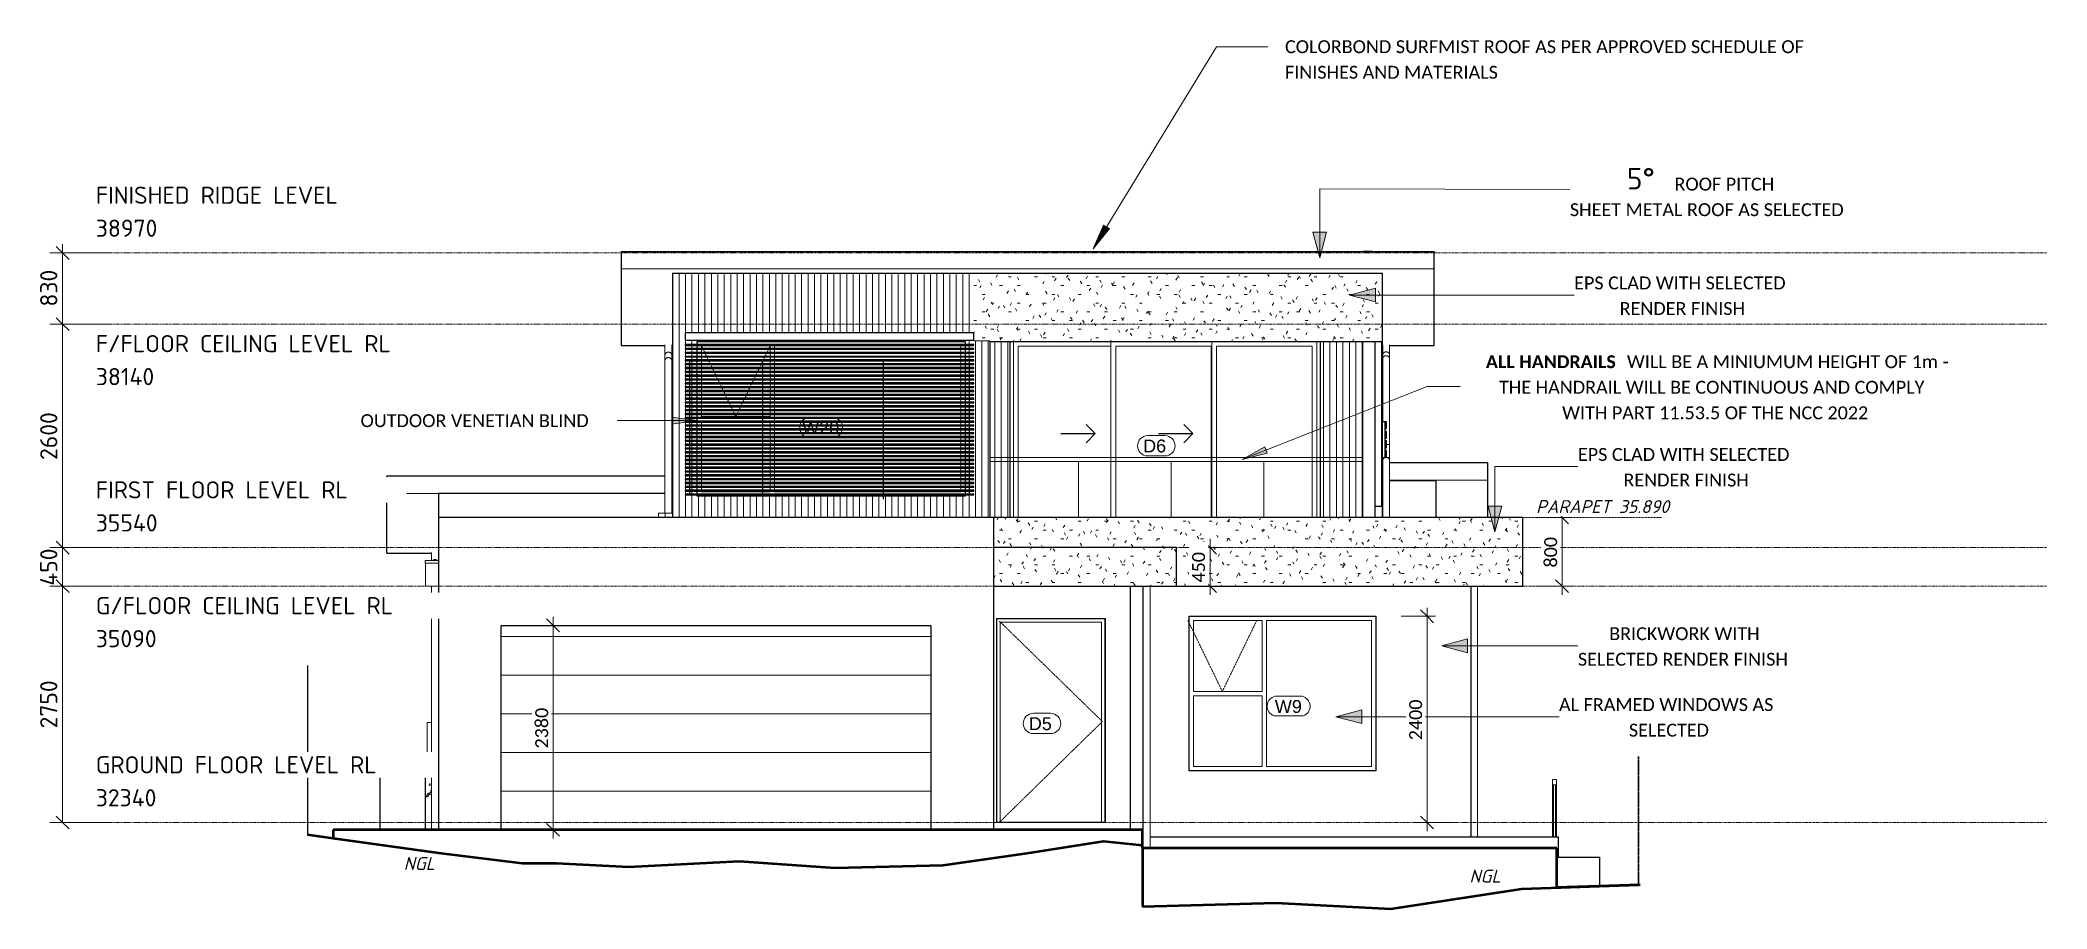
# Model space of a CAD drawing. Header units: millimetres. Extents: x 23342 to 46688, y 31334 to 41447.
import ezdxf

# ---------------------------------------------------------------- set-up
doc = ezdxf.new("R2010")
doc.units = ezdxf.units.MM
for name, pattern in [('Caché', [7.14375, 4.7625, -2.38125]), ('Centre', [30, 12, -6, 6, -6]), ('Dash 1_16_', [3.175, 1.5875, -1.5875]), ('Dash 2_5mm', [5, 2.5, -2.5]), ('Dash dot', [8, 4, -2, 0, -2]), ('Dashed - Tight 0_18 Pen', [3.46, 1.2, -0.53, 1.2, -0.53])]:
    doc.linetypes.add(name, pattern=pattern)
for name, color, linetype, lineweight in [('A-ANNO-DIMS', 211, 'Continuous', 9), ('A-ANNO-DIMS-100', 211, 'Continuous', 9), ('A-ANNO-IDEN', 131, 'Continuous', 9), ('A-DETL', 90, 'Continuous', 9), ('A-DETL-MEDM', 33, 'Continuous', 25), ('A-DETL-WIDE', 214, 'Continuous', 50), ('A-DOOR', 31, 'Continuous', 9), ('A-DOOR-FRAM', 31, 'Continuous', 9), ('A-DOOR-IDEN', 31, 'Continuous', 9), ('A-FLOR-HRAL', 11, 'Continuous', 9), ('A-FLOR-LEVL', 51, 'Continuous', 9), ('A-GENM', 13, 'Continuous', 9), ('A-GLAZ', 151, 'Continuous', 9), ('A-GLAZ-CURT', 52, 'Continuous', 9), ('A-GLAZ-CWMG', 51, 'Continuous', 9), ('A-GLAZ-IDEN', 152, 'Continuous', 9), ('A-ROOF', 132, 'Continuous', 9), ('A-ROOF-IDEN', 132, 'Continuous', 9), ('A-WALL', 113, 'Continuous', 9), ('A-WALL-PATT', 111, 'Continuous', 9), ('E-ELEC-FIXT', 91, 'Continuous', 9), ('G-ANNO-DIMS', 111, 'Continuous', 9), ('G-ANNO-TEXT', 231, 'Continuous', 9), ('P-SANR-FIXT', 6, 'Continuous', 9), ('Q-CASE', 31, 'Continuous', 9), ('Q-SPCQ', 91, 'Continuous', 9)]:
    doc.layers.add(name, color=color, linetype=linetype, lineweight=lineweight)
doc.styles.add('Arial', font='arial.ttf', dxfattribs={"height": 150})
doc.styles.add('Calibri', font='calibri.ttf', dxfattribs={"height": 150})
doc.styles.add('Calibri_B', font='calibrib.ttf', dxfattribs={"height": 150})
doc.styles.add('ISOCPEUR', font='ISOCPEUR.ttf', dxfattribs={"height": 200})
doc.styles.add('ISOCPEUR_B', font='', dxfattribs={"height": 250})
doc.styles.add('ISOCPEUR_I', font='', dxfattribs={"height": 150})
doc.styles.get('ISOCPEUR_B').set_extended_font_data('ISOCPEUR', bold=True)
doc.styles.get('ISOCPEUR_I').set_extended_font_data('ISOCPEUR', italic=True)
doc.dimstyles.new('1_5mm_Calibri_Orange', dxfattribs={"dimscale": 304.8, "dimtxt": 176.602264, "dimasz": 0.492126, "dimexe": 0.328084, "dimexo": 0.0625, "dimgap": 0, "dimtad": 1, "dimdec": 0, "dimzin": 0, "dimdsep": 46, "dimtxsty": 'Calibri', "dimblk1": 'OBLIQUE', "dimblk2": 'OBLIQUE', "dimsah": 1, "dimcen": 0.09, "dimdle": 0.328084, "dimazin": 0, "dimtfac": 1, "dimtdec": 4, "dimtix": 1, "dimtmove": 0, "dimatfit": 3, "dimfxl": 0.984252, "dimfxlon": 1, "dimtvp": 1, "dimtfill": 1, "dimtolj": 1, "dimtzin": 0, "dimarcsym": 2})
doc.dimstyles.new('2_0mm_ISOCPEUR', dxfattribs={"dimscale": 304.8, "dimtxt": 200.550994, "dimasz": 0.492126, "dimexe": 0.492126, "dimexo": 0.0625, "dimgap": 0, "dimtad": 1, "dimdec": 0, "dimzin": 0, "dimdsep": 46, "dimtxsty": 'ISOCPEUR', "dimblk1": 'OBLIQUE', "dimblk2": 'OBLIQUE', "dimsah": 1, "dimcen": 0.09, "dimdle": 0.328084, "dimazin": 0, "dimtfac": 1, "dimtdec": 4, "dimtix": 1, "dimtmove": 0, "dimatfit": 3, "dimfxl": 1.804462, "dimfxlon": 1, "dimtvp": 1, "dimtolj": 1, "dimtzin": 0, "dimarcsym": 2})
pattern_1 = [(0, (30948.61, 1200), (406.4, 101.6), [33.528, -271.272, 33.528, -271.272, -1625.6]), (0, (30948.61, 1200), (406.4, 101.6), [-609.6, 33.528, -576.072, 33.528, -271.272, -711.2]), (0, (30948.61, 1200), (406.4, 101.6), [-1524, 33.528, -169.672, 33.528, -474.472]), (120, (31101.01, 1250.8), (-291.18818, 301.15272), [33.528, -271.272, 33.528, -271.272, -1625.6]), (120, (31101.01, 1250.8), (-291.18818, 301.15272), [-609.6, 33.528, -576.072, 33.528, -271.272, -711.2]), (120, (31101.01, 1250.8), (-291.18818, 301.15272), [-1524, 33.528, -169.672, 33.528, -474.472]), (240, (31151.81, 1454), (-115.21182, -402.75272), [33.528, -271.272, 33.528, -271.272, -1625.6]), (240, (31151.81, 1454), (-115.21182, -402.75272), [-609.6, 33.528, -576.072, 33.528, -271.272, -711.2]), (240, (31151.81, 1454), (-115.21182, -402.75272), [-1524, 33.528, -169.672, 33.528, -474.472])]
pattern_2 = [(90, (34297.946, 35540), (-75, 5e-15), [])]

msp = doc.modelspace()

# ---------------------------------------------------------------- texts
at = {"layer": 'A-ANNO-IDEN', "char_height": 150, "attachment_point": 1, "style": 'Calibri'}
for s, insert, width in [('EPS CLAD WITH SELECTED', (41188.6, 38695.3), 3118.564), ('RENDER FINISH', (41717.8, 38397.6), 1843.881), ('EPS CLAD WITH SELECTED', (41232.6, 36698.6), 3118.564), ('RENDER FINISH', (41761.8, 36400.9), 1843.881), ('BRICKWORK WITH', (41596.4, 34612.3), 2212.657), ('SELECTED RENDER FINISH', (41232.6, 34314.7), 3094.514), ('AL FRAMED WINDOWS AS', (41012.3, 33787.1), 3158.649), ('SELECTED', (41825.9, 33489.4), 1186.497)]:
    msp.add_mtext(s, dxfattribs=dict(at, insert=insert, width=width))
at = {"layer": 'A-DOOR-IDEN', "char_height": 150, "width": 328.692, "attachment_point": 1, "style": 'Arial'}
for s, insert in [('D6', (36173.8, 36797.6)), ('D5', (34843.8, 33565.1))]:
    msp.add_mtext(s, dxfattribs=dict(at, insert=insert))
at = {"layer": 'A-FLOR-LEVL', "insert": (23989.3, 39741.4), "char_height": 200, "width": 3383.121, "attachment_point": 1, "style": 'ISOCPEUR', "bg_fill": 3, "box_fill_scale": 1.25, "bg_fill_color": 9, "bg_fill_true_color": 13158600, "bg_fill_transparency": 0}
msp.add_mtext('FINISHED RIDGE LEVEL', dxfattribs=at)
at = {"layer": 'A-GLAZ-IDEN', "char_height": 150, "attachment_point": 1, "style": 'Arial'}
for s, insert, width in [('W20', (32207.5, 37008.1), 545.147), ('W9', (37706.5, 33764.9), 400.844)]:
    msp.add_mtext(s, dxfattribs=dict(at, insert=insert, width=width))
at = {"layer": 'A-ROOF-IDEN', "attachment_point": 1}
for s, insert, char_height, width, style in [('5°', (41802, 39958.6), 250, 416.877, 'ISOCPEUR_B'), ('      ROOF PITCH', (42038.4, 39845.7), 150, 1859.915, 'Calibri'), ('SHEET METAL ROOF AS SELECTED', (41138.8, 39548), 150, 4040.505, 'Calibri')]:
    msp.add_mtext(s, dxfattribs=dict(at, insert=insert, char_height=char_height, width=width, style=style))
at = {"layer": 'G-ANNO-TEXT', "color": 7, "char_height": 150, "attachment_point": 1}
for s, insert, width, style in [('COLORBOND SURFMIST ROOF AS PER APPROVED SCHEDULE OF ', (37824.6, 41445.2), 7736.284, 'Calibri'), ('FINISHES AND MATERIALS', (37824.6, 41147.5), 3126.581, 'Calibri'), (' ALL HANDRAILS', (40108.9, 37778.6), 1988.185, 'Calibri_B'), (' WILL BE A MINIUMUM HEIGHT OF 1m -', (41749.3, 37778.6), 4802.108, 'Calibri'), ('THE HANDRAIL WILL BE CONTINUOUS AND COMPLY ', (40314, 37480.9), 6349.365, 'Calibri'), ('WITH PART 11.53.5 OF THE NCC 2022', (41048.2, 37183.3), 4513.501, 'Calibri'), ('OUTDOOR VENETIAN BLIND', (27069, 37092.2), 3375.104, 'Calibri'), ('NGL', (27570.8, 31937.1), 416.877, 'ISOCPEUR_I'), ('NGL', (39970.3, 31790.3), 416.877, 'ISOCPEUR_I')]:
    msp.add_mtext(s, dxfattribs=dict(at, insert=insert, width=width, style=style))

# ---------------------------------------------------------------- blocks, each defined once
blk = doc.blocks.new('Panelift Door - 5000-2447540-front')
at = {"layer": 'A-DOOR'}
h = blk.add_hatch(dxfattribs=at)
h.set_pattern_fill('FP_1', color=256, style=0, pattern_type=2)
h.set_pattern_definition([(0, (30595.85, 32254), (0, 450), [])])
h.paths.add_polyline_path([(28705, 32254), (33705, 32254), (33705, 34634), (28705, 34634), (28705, 32908)])
blk = doc.blocks.new('Stacker Door - 3 Panel - FXX2436-2545093-front')
at = {"layer": 'A-DOOR'}
for p, q in [((34625, 37940), (34625, 36590)), ((34665, 36590), (34665, 37939)), ((34665, 37939), (38195, 37939)), ((38195, 36590), (38195, 37939)), ((38235, 36590), (38235, 37940)), ((34625, 36590), (34625, 35890)), ((34665, 35890), (34665, 36590)), ((38195, 35890), (38195, 36590)), ((38235, 35890), (38235, 36590))]:
    blk.add_line(p, q, dxfattribs=at)
at = {"layer": 'A-DOOR-FRAM'}
for p, q in [((34720, 36590), (34720, 37885)), ((34720, 37885), (35800, 37885)), ((35800, 37939), (35800, 36590)), ((35855, 36590), (35855, 37885)), ((35855, 37885), (36966, 37885)), ((36966, 37885), (36966, 36590)), ((36974, 37939), (36974, 36590)), ((37029, 36590), (37029, 37885)), ((37029, 37885), (38140, 37885)), ((38140, 37885), (38140, 36590)), ((34720, 35890), (34720, 36590)), ((35800, 36590), (35800, 35890)), ((35855, 35890), (35855, 36590)), ((36966, 36590), (36966, 35890)), ((36974, 36590), (36974, 35890)), ((37029, 35890), (37029, 36590)), ((38140, 36590), (38140, 35890))]:
    blk.add_line(p, q, dxfattribs=at)
blk = doc.blocks.new('2 panel 1 mullion_900 - AF1822-2344114-front')
at = {"layer": 'A-GLAZ'}
for p, q in [((36760, 34690), (37560, 34690)), ((36760, 33865), (36760, 34690)), ((37560, 34690), (37560, 33865)), ((37610, 34690), (38830, 34690)), ((37610, 32990), (37610, 34690)), ((38830, 34690), (38830, 32990)), ((37560, 33865), (36760, 33865)), ((36760, 32990), (36760, 33815)), ((36760, 33815), (37560, 33815)), ((37560, 33815), (37560, 32990)), ((37560, 32990), (36760, 32990)), ((38830, 32990), (37610, 32990))]:
    blk.add_line(p, q, dxfattribs=at)
blk = doc.blocks.new('Single - Timber Frame  - 1200x2400 EXTERIOR-2560864-front')
at = {"layer": 'A-DOOR', "linetype": 'Dashed - Tight 0_18 Pen'}
for p, q in [((34500, 34685), (35700, 33515)), ((35700, 33515), (34500, 32340))]:
    blk.add_line(p, q, dxfattribs=at)
at = {"layer": 'A-DOOR'}
blk.add_line((34512, 32345), (35688, 32345), dxfattribs=at)
at = {"layer": 'A-DOOR-FRAM'}
for p, q in [((35730, 34715), (34470, 34715)), ((34470, 34715), (34470, 32340)), ((34512, 34673), (35688, 34673)), ((34512, 32340), (34512, 34673)), ((35688, 34673), (35688, 32340)), ((35730, 32340), (35730, 34715)), ((34470, 32340), (34512, 32340)), ((35730, 32340), (35688, 32340))]:
    blk.add_line(p, q, dxfattribs=at)
blk = doc.blocks.new('2 panel 1 mullion_900 - AF1832T-1604644-front')
at = {"layer": 'A-GLAZ'}
for p, q in [((31035, 37890), (31835, 37890)), ((31035, 37858), (31035, 37890)), ((31035, 37813), (31035, 37848)), ((31835, 37890), (31835, 37858)), ((31835, 37848), (31835, 37813)), ((31885, 37890), (34055, 37890)), ((31885, 37858), (31885, 37890)), ((31885, 37813), (31885, 37848)), ((34055, 37890), (34055, 37858)), ((34055, 37848), (34055, 37813)), ((31035, 37769), (31035, 37803)), ((31035, 37724), (31035, 37759)), ((31035, 37680), (31035, 37714)), ((31035, 37635), (31035, 37670)), ((31035, 37590), (31035, 37625)), ((31835, 37803), (31835, 37769)), ((31835, 37759), (31835, 37724)), ((31835, 37714), (31835, 37680)), ((31835, 37670), (31835, 37635)), ((31835, 37625), (31835, 37590)), ((31885, 37769), (31885, 37803)), ((31885, 37724), (31885, 37759)), ((31885, 37680), (31885, 37714)), ((31885, 37635), (31885, 37670)), ((31885, 37590), (31885, 37625)), ((34055, 37803), (34055, 37769)), ((34055, 37759), (34055, 37724)), ((34055, 37714), (34055, 37680)), ((34055, 37670), (34055, 37635)), ((34055, 37625), (34055, 37590)), ((31035, 37546), (31035, 37580)), ((31035, 37501), (31035, 37536)), ((31035, 37456), (31035, 37491)), ((31035, 37412), (31035, 37446)), ((31035, 37367), (31035, 37402)), ((31035, 37323), (31035, 37357)), ((31835, 37580), (31835, 37546)), ((31835, 37536), (31835, 37501)), ((31835, 37491), (31835, 37456)), ((31835, 37446), (31835, 37412)), ((31835, 37402), (31835, 37367)), ((31835, 37357), (31835, 37323)), ((31885, 37546), (31885, 37580)), ((31885, 37501), (31885, 37536)), ((31885, 37456), (31885, 37491)), ((31885, 37412), (31885, 37446)), ((31885, 37367), (31885, 37402)), ((31885, 37323), (31885, 37357)), ((34055, 37580), (34055, 37546)), ((34055, 37536), (34055, 37501)), ((34055, 37491), (34055, 37456)), ((34055, 37446), (34055, 37412)), ((34055, 37402), (34055, 37367)), ((34055, 37357), (34055, 37323)), ((31035, 37278), (31035, 37313)), ((31035, 37233), (31035, 37268)), ((31035, 37189), (31035, 37223)), ((31035, 37144), (31035, 37179)), ((31035, 37100), (31035, 37134)), ((31835, 37313), (31835, 37278)), ((31835, 37268), (31835, 37233)), ((31835, 37223), (31835, 37189)), ((31835, 37179), (31835, 37144)), ((31835, 37134), (31835, 37100)), ((31885, 37278), (31885, 37313)), ((31885, 37233), (31885, 37268)), ((31885, 37189), (31885, 37223)), ((31885, 37144), (31885, 37179)), ((31885, 37100), (31885, 37134)), ((34055, 37313), (34055, 37278)), ((34055, 37268), (34055, 37233)), ((34055, 37223), (34055, 37189)), ((34055, 37179), (34055, 37144)), ((34055, 37134), (34055, 37100)), ((31035, 37065), (31035, 37090)), ((31745, 37065), (31035, 37065)), ((31035, 37010), (31035, 37015)), ((31035, 37015), (31745, 37015)), ((31035, 36966), (31035, 37000)), ((31035, 36921), (31035, 36956)), ((31035, 36876), (31035, 36911)), ((31835, 37065), (31750, 37065)), ((31750, 37015), (31835, 37015)), ((31835, 37090), (31835, 37065)), ((31835, 37015), (31835, 37010)), ((31835, 37000), (31835, 36966)), ((31835, 36956), (31835, 36921)), ((31835, 36911), (31835, 36876)), ((31885, 37055), (31885, 37090)), ((31885, 37010), (31885, 37045)), ((31885, 36966), (31885, 37000)), ((31885, 36921), (31885, 36956)), ((31885, 36876), (31885, 36911)), ((34055, 37090), (34055, 37055)), ((34055, 37045), (34055, 37010)), ((34055, 37000), (34055, 36966)), ((34055, 36956), (34055, 36921)), ((34055, 36911), (34055, 36876)), ((31035, 36832), (31035, 36866)), ((31035, 36787), (31035, 36822)), ((31035, 36743), (31035, 36777)), ((31035, 36698), (31035, 36733)), ((31035, 36653), (31035, 36688)), ((31835, 36866), (31835, 36832)), ((31835, 36822), (31835, 36787)), ((31835, 36777), (31835, 36743)), ((31835, 36733), (31835, 36698)), ((31835, 36688), (31835, 36653)), ((31885, 36832), (31885, 36866)), ((31885, 36787), (31885, 36822)), ((31885, 36743), (31885, 36777)), ((31885, 36698), (31885, 36733)), ((31885, 36653), (31885, 36688)), ((34055, 36866), (34055, 36832)), ((34055, 36822), (34055, 36787)), ((34055, 36777), (34055, 36743)), ((34055, 36733), (34055, 36698)), ((34055, 36688), (34055, 36653)), ((31035, 36609), (31035, 36643)), ((31035, 36564), (31035, 36599)), ((31035, 36520), (31035, 36554)), ((31035, 36475), (31035, 36510)), ((31035, 36430), (31035, 36465)), ((31035, 36386), (31035, 36420)), ((31835, 36643), (31835, 36609)), ((31835, 36599), (31835, 36564)), ((31835, 36554), (31835, 36520)), ((31835, 36510), (31835, 36475)), ((31835, 36465), (31835, 36430)), ((31835, 36420), (31835, 36386)), ((31885, 36609), (31885, 36643)), ((31885, 36564), (31885, 36599)), ((31885, 36520), (31885, 36554)), ((31885, 36475), (31885, 36510)), ((31885, 36430), (31885, 36465)), ((31885, 36386), (31885, 36420)), ((34055, 36643), (34055, 36609)), ((34055, 36599), (34055, 36564)), ((34055, 36554), (34055, 36520)), ((34055, 36510), (34055, 36475)), ((34055, 36465), (34055, 36430)), ((34055, 36420), (34055, 36386)), ((31035, 36341), (31035, 36376)), ((31035, 36296), (31035, 36331)), ((31035, 36252), (31035, 36286)), ((31035, 36207), (31035, 36242)), ((31035, 36190), (31035, 36197)), ((31745, 36190), (31035, 36190)), ((31835, 36190), (31750, 36190)), ((31835, 36376), (31835, 36341)), ((31835, 36331), (31835, 36296)), ((31835, 36286), (31835, 36252)), ((31835, 36242), (31835, 36207)), ((31835, 36197), (31835, 36190)), ((31885, 36341), (31885, 36376)), ((31885, 36296), (31885, 36331)), ((31885, 36252), (31885, 36286)), ((31885, 36207), (31885, 36242)), ((31885, 36190), (31885, 36197)), ((33150, 36190), (31885, 36190)), ((34055, 36190), (33155, 36190)), ((34055, 36376), (34055, 36341)), ((34055, 36331), (34055, 36296)), ((34055, 36286), (34055, 36252)), ((34055, 36242), (34055, 36207)), ((34055, 36197), (34055, 36190))]:
    blk.add_line(p, q, dxfattribs=at)
blk = doc.blocks.new('System Panel - Glazed-1629629-front')
at = {"layer": 'A-GLAZ-CURT'}
for p, q in [((35423, 36540), (34390, 36540)), ((34390, 36540), (35423, 36540)), ((35423, 35890), (35423, 36540)), ((35423, 36540), (35423, 35890))]:
    blk.add_line(p, q, dxfattribs=at)
blk = doc.blocks.new('System Panel - Glazed-V1-front')
at = {"layer": 'A-GLAZ-CURT'}
for p, q in [((37578, 36540), (36500, 36540)), ((36500, 36540), (36500, 35890)), ((36500, 35890), (36500, 36540)), ((36500, 36540), (37578, 36540)), ((37578, 35890), (37578, 36540)), ((37578, 36540), (37578, 35890))]:
    blk.add_line(p, q, dxfattribs=at)
blk = doc.blocks.new('System Panel - Glazed-2541518-front')
at = {"layer": 'A-GLAZ-CURT'}
for p, q in [((38723, 36540), (37578, 36540)), ((37578, 36540), (37578, 35890)), ((37578, 35890), (37578, 36540)), ((37578, 36540), (38723, 36540)), ((38723, 35890), (38723, 36540)), ((38723, 36540), (38723, 35890))]:
    blk.add_line(p, q, dxfattribs=at)
blk = doc.blocks.new('Rectangular Mullion - 25x25-1570824-front')
at = {"layer": 'A-GLAZ-CWMG'}
for p, q in [((37578, 36590), (36500, 36590)), ((36500, 36590), (37578, 36590)), ((36500, 36540), (37578, 36540)), ((36500, 36540), (37578, 36540))]:
    blk.add_line(p, q, dxfattribs=at)
blk = doc.blocks.new('Rectangular Mullion - 25x25-1570825-front')
at = {"layer": 'A-GLAZ-CWMG'}
for p, q in [((35423, 36590), (34390, 36590)), ((34390, 36590), (35423, 36590)), ((34390, 36540), (35423, 36540)), ((34390, 36540), (35423, 36540))]:
    blk.add_line(p, q, dxfattribs=at)
blk = doc.blocks.new('Rectangular Mullion - 25x25-2541517-front')
at = {"layer": 'A-GLAZ-CWMG'}
for p, q in [((38723, 36590), (37578, 36590)), ((37578, 36590), (38723, 36590)), ((37578, 36540), (38723, 36540)), ((37578, 36540), (38723, 36540)), ((38723, 36590), (38723, 36540)), ((38723, 36540), (38723, 36590))]:
    blk.add_line(p, q, dxfattribs=at)
blk = doc.blocks.new('Railing - 25mm-1681804-front')
at = {"layer": 'A-FLOR-HRAL'}
for p, q in [((40948, 32779), (40973, 32779)), ((40948, 32168), (40948, 32779)), ((40973, 32168), (40973, 32779))]:
    blk.add_line(p, q, dxfattribs=at)
blk = doc.blocks.new('Railing - Railing-1594649-front')
blk.add_blockref('Railing - 25mm-1681804-front', (0, 0))
blk = doc.blocks.new('Top Rail Type - Top Rail_Internal_-1594673-front')
at = {"layer": 'A-FLOR-HRAL'}
for p, q in [((40985, 32840), (40935, 32840)), ((40935, 32840), (40935, 32779)), ((40935, 32779), (40985, 32779)), ((40935, 32779), (40935, 32168)), ((40985, 32779), (40985, 32840)), ((40985, 32779), (40985, 32168))]:
    blk.add_line(p, q, dxfattribs=at)
blk = doc.blocks.new('Meter box - Type 1-1980878-front')
at = {"layer": 'E-ELEC-FIXT'}
for p, q in [((27846, 32903), (27846, 33503)), ((27895, 33503), (27846, 33503)), ((27846, 32903), (27895, 32903))]:
    blk.add_line(p, q, dxfattribs=at)
blk = doc.blocks.new('Downpipe - 450 Eave-1977526-front')
at = {"layer": 'A-GENM'}
for p, q in [((38961, 37898), (38961, 37781)), ((39041, 37781), (39041, 37898)), ((38961, 37781), (38961, 37737)), ((38961, 37737), (38961, 37004)), ((39041, 37737), (39041, 37781)), ((39041, 36590), (39041, 37737)), ((39005, 36590), (39041, 36590))]:
    blk.add_line(p, q, dxfattribs=at)
for points, knots in [([(39001, 37818), (38997, 37818), (38992, 37817), (38986, 37815), (38981, 37813), (38977, 37811), (38975, 37809), (38972, 37807), (38969, 37804), (38967, 37800), (38965, 37798), (38964, 37795), (38963, 37793), (38962, 37791), (38962, 37789), (38961, 37786), (38961, 37784), (38961, 37782), (38961, 37781)], [0, 0, 0, 0, 0.0833333, 0.125, 0.1666667, 0.2083333, 0.2291667, 0.25, 0.2916667, 0.3333333, 0.3541667, 0.375, 0.3958333, 0.4166667, 0.4375, 0.4583333, 0.4791667, 0.5, 0.5, 0.5, 0.5]), ([(39001, 37773), (38997, 37773), (38992, 37773), (38986, 37771), (38981, 37769), (38977, 37766), (38975, 37764), (38972, 37762), (38969, 37759), (38967, 37756), (38965, 37753), (38964, 37751), (38963, 37749), (38962, 37746), (38962, 37744), (38961, 37742), (38961, 37739), (38961, 37738), (38961, 37737)], [0, 0, 0, 0, 0.0833333, 0.125, 0.1666667, 0.2083333, 0.2291667, 0.25, 0.2916667, 0.3333333, 0.3541667, 0.375, 0.3958333, 0.4166667, 0.4375, 0.4583333, 0.4791667, 0.5, 0.5, 0.5, 0.5]), ([(39041, 37781), (39041, 37782), (39041, 37784), (39041, 37786), (39040, 37789), (39040, 37791), (39039, 37793), (39038, 37795), (39037, 37798), (39036, 37800), (39034, 37802), (39032, 37804), (39030, 37807), (39027, 37809), (39025, 37811), (39021, 37813), (39016, 37815), (39010, 37817), (39004, 37818), (39001, 37818)], [0.5, 0.5, 0.5, 0.5, 0.5208333, 0.5416667, 0.5625, 0.5833333, 0.6041667, 0.625, 0.6458333, 0.6666667, 0.6875, 0.7083333, 0.75, 0.7708333, 0.7916667, 0.8333333, 0.875, 0.9166667, 1, 1, 1, 1]), ([(39041, 37737), (39041, 37738), (39041, 37739), (39041, 37742), (39040, 37744), (39040, 37746), (39039, 37749), (39038, 37751), (39037, 37753), (39036, 37755), (39034, 37757), (39032, 37760), (39030, 37762), (39027, 37764), (39025, 37766), (39021, 37769), (39016, 37771), (39010, 37773), (39004, 37773), (39001, 37773)], [0.5, 0.5, 0.5, 0.5, 0.5208333, 0.5416667, 0.5625, 0.5833333, 0.6041667, 0.625, 0.6458333, 0.6666667, 0.6875, 0.7083333, 0.75, 0.7708333, 0.7916667, 0.8333333, 0.875, 0.9166667, 1, 1, 1, 1])]:
    blk.add_open_spline(points, degree=3, knots=knots, dxfattribs=at)
blk = doc.blocks.new('Downpipe - 450 Eave-1917928-front')
at = {"layer": 'A-GENM'}
for p, q in [((27895, 35481), (27895, 35390)), ((27975, 35390), (27975, 35481)), ((27895, 35090), (27895, 33503)), ((27895, 32903), (27895, 32789)), ((27895, 32771), (27895, 32748)), ((27895, 32729), (27895, 32715)), ((27895, 32659), (27895, 32340))]:
    blk.add_line(p, q, dxfattribs=at)
for points, knots in [([(27935, 35400), (27931, 35400), (27926, 35399), (27920, 35397), (27915, 35395), (27911, 35393), (27909, 35391), (27908, 35390), (27908, 35390)], [0, 0, 0, 0, 0.0833333, 0.125, 0.1666667, 0.2083333, 0.2291667, 0.2394778, 0.2394778, 0.2394778, 0.2394778]), ([(27962, 35390), (27962, 35390), (27961, 35391), (27959, 35393), (27955, 35395), (27950, 35397), (27944, 35399), (27938, 35400), (27935, 35400)], [0.7605222, 0.7605222, 0.7605222, 0.7605222, 0.7708333, 0.7916667, 0.8333333, 0.875, 0.9166667, 1, 1, 1, 1])]:
    blk.add_open_spline(points, degree=3, knots=knots, dxfattribs=at)
blk = doc.blocks.new('Downpipe - RH DP-1906953-front')
at = {"layer": 'A-GENM'}
for p, q in [((27822, 35390), (27975, 35390)), ((27822, 35390), (27822, 35360)), ((27822, 35360), (27975, 35360)), ((27825, 35360), (27825, 35093)), ((27825, 35093), (27825, 35090)), ((27825, 35090), (27975, 35090)), ((27895, 35090), (27895, 32254))]:
    blk.add_line(p, q, dxfattribs=at)
blk = doc.blocks.new('Downpipe - 450 Eave-1907595-front')
at = {"layer": 'A-GENM'}
for p, q in [((39985, 35090), (39985, 32168)), ((40065, 32168), (40065, 35090))]:
    blk.add_line(p, q, dxfattribs=at)
blk = doc.blocks.new('Downpipe - 450 Eave-1907690-front')
at = {"layer": 'A-GENM'}
blk.add_line((36255, 32039), (36255, 35090), dxfattribs=at)
blk = doc.blocks.new('Tap - Tap-1959228-front')
at = {"layer": 'P-SANR-FIXT'}
for p, q in [((27877, 32686), (27877, 32685)), ((27889, 32715), (27889, 32693)), ((27895, 32715), (27889, 32715)), ((27890, 32716), (27890, 32715)), ((27895, 32716), (27890, 32716)), ((27893, 32690), (27895, 32690)), ((27895, 32748), (27895, 32729)), ((27895, 32748), (27895, 32748)), ((27895, 32729), (27895, 32729)), ((27895, 32729), (27895, 32716)), ((27838, 32638), (27854, 32639)), ((27838, 32638), (27840, 32638)), ((27877, 32683), (27877, 32667)), ((27877, 32667), (27895, 32659)), ((27895, 32659), (27877, 32667))]:
    blk.add_line(p, q, dxfattribs=at)
at = {"layer": 'P-SANR-FIXT', "flags": 128}
for points in [[(27877, 32685), (27875, 32685), (27873, 32684), (27872, 32684), (27870, 32683), (27868, 32683), (27866, 32682), (27865, 32681), (27863, 32681), (27862, 32680), (27860, 32679), (27859, 32678), (27857, 32677), (27856, 32676), (27854, 32675), (27853, 32673), (27852, 32672), (27850, 32671), (27849, 32670), (27848, 32668), (27847, 32667), (27846, 32665), (27845, 32664), (27844, 32662), (27843, 32661), (27842, 32659), (27842, 32657), (27841, 32656), (27840, 32654), (27840, 32652), (27840, 32651), (27839, 32649), (27839, 32647), (27839, 32645), (27838, 32644), (27838, 32642), (27838, 32640), (27838, 32638), (27838, 32638)], [(27895, 32789), (27888, 32787), (27877, 32789), (27870, 32788), (27866, 32780)], [(27866, 32780), (27870, 32788), (27877, 32789), (27888, 32787), (27895, 32789)], [(27866, 32780), (27870, 32772), (27877, 32771), (27888, 32773), (27895, 32771)], [(27895, 32771), (27888, 32773), (27877, 32771), (27870, 32772), (27866, 32780)], [(27889, 32693), (27883, 32690), (27877, 32686)], [(27877, 32686), (27883, 32690), (27889, 32693)], [(27854, 32639), (27854, 32640), (27854, 32641), (27854, 32642), (27855, 32643), (27855, 32644), (27855, 32646), (27855, 32647), (27855, 32648), (27856, 32649), (27856, 32650), (27856, 32651), (27857, 32652), (27857, 32653), (27858, 32654), (27858, 32655), (27859, 32656), (27860, 32657), (27860, 32658), (27861, 32659), (27862, 32660), (27863, 32661), (27863, 32661), (27864, 32662), (27865, 32663), (27866, 32664), (27867, 32664), (27868, 32665), (27869, 32666), (27870, 32666), (27871, 32667), (27872, 32667), (27873, 32667), (27874, 32668), (27875, 32668), (27877, 32668), (27877, 32669)]]:
    blk.add_lwpolyline(points, dxfattribs=at)
at = {"layer": 'P-SANR-FIXT'}
blk.add_open_spline([(27893, 32690), (27892, 32691), (27891, 32692), (27890, 32693), (27889, 32693), (27889, 32693)], degree=3, dxfattribs=at)
blk = doc.blocks.new('Downpipe - 450 Eave-1976548-front')
at = {"layer": 'A-GENM'}
for p, q in [((30610, 37898), (30610, 37778)), ((30690, 37778), (30690, 37898)), ((30610, 37778), (30610, 37714)), ((30610, 37714), (30610, 35940)), ((30690, 37714), (30690, 37778)), ((30690, 35940), (30690, 37714)), ((30612, 35940), (30650, 35940)), ((30650, 35940), (30690, 35940))]:
    blk.add_line(p, q, dxfattribs=at)
for points, knots in [([(30650, 37815), (30647, 37815), (30642, 37814), (30635, 37812), (30630, 37810), (30627, 37808), (30624, 37806), (30622, 37804), (30619, 37801), (30616, 37797), (30615, 37795), (30613, 37792), (30613, 37790), (30612, 37788), (30611, 37786), (30611, 37783), (30611, 37781), (30610, 37779), (30610, 37778)], [0, 0, 0, 0, 0.0833333, 0.125, 0.1666667, 0.2083333, 0.2291667, 0.25, 0.2916667, 0.3333333, 0.3541667, 0.375, 0.3958333, 0.4166667, 0.4375, 0.4583333, 0.4791667, 0.5, 0.5, 0.5, 0.5]), ([(30650, 37751), (30647, 37751), (30642, 37751), (30635, 37748), (30630, 37746), (30627, 37744), (30624, 37742), (30622, 37740), (30619, 37737), (30616, 37734), (30615, 37731), (30613, 37729), (30613, 37726), (30612, 37724), (30611, 37722), (30611, 37719), (30611, 37717), (30610, 37715), (30610, 37714)], [0, 0, 0, 0, 0.0833333, 0.125, 0.1666667, 0.2083333, 0.2291667, 0.25, 0.2916667, 0.3333333, 0.3541667, 0.375, 0.3958333, 0.4166667, 0.4375, 0.4583333, 0.4791667, 0.5, 0.5, 0.5, 0.5]), ([(30690, 37778), (30690, 37779), (30690, 37781), (30690, 37783), (30690, 37786), (30689, 37788), (30688, 37790), (30687, 37792), (30686, 37795), (30685, 37797), (30684, 37799), (30682, 37801), (30679, 37804), (30677, 37806), (30674, 37808), (30671, 37810), (30666, 37812), (30659, 37814), (30654, 37815), (30650, 37815)], [0.5, 0.5, 0.5, 0.5, 0.5208333, 0.5416667, 0.5625, 0.5833333, 0.6041667, 0.625, 0.6458333, 0.6666667, 0.6875, 0.7083333, 0.75, 0.7708333, 0.7916667, 0.8333333, 0.875, 0.9166667, 1, 1, 1, 1]), ([(30690, 37714), (30690, 37715), (30690, 37717), (30690, 37719), (30690, 37722), (30689, 37724), (30688, 37726), (30687, 37729), (30686, 37731), (30685, 37733), (30684, 37735), (30682, 37737), (30679, 37740), (30677, 37742), (30674, 37744), (30671, 37746), (30666, 37748), (30659, 37751), (30654, 37751), (30650, 37751)], [0.5, 0.5, 0.5, 0.5, 0.5208333, 0.5416667, 0.5625, 0.5833333, 0.6041667, 0.625, 0.6458333, 0.6666667, 0.6875, 0.7083333, 0.75, 0.7708333, 0.7916667, 0.8333333, 0.875, 0.9166667, 1, 1, 1, 1])]:
    blk.add_open_spline(points, degree=3, knots=knots, dxfattribs=at)
blk = doc.blocks.new('Downpipe - 450 Eave-1976745-front')
at = {"layer": 'A-GENM'}
for p, q in [((30535, 35940), (30535, 35890)), ((30535, 35940), (30575, 35940)), ((30575, 35940), (30614, 35940)), ((30615, 35890), (30615, 35940))]:
    blk.add_line(p, q, dxfattribs=at)
blk = doc.blocks.new('Downpipe - 450 Eave-2002628-front')
at = {"layer": 'A-GENM'}
for p, q in [((39041, 36740), (39005, 36740)), ((39041, 36550), (39041, 36740)), ((38961, 36589), (38961, 36550)), ((38961, 36550), (38961, 35890)), ((39041, 35890), (39041, 36550))]:
    blk.add_line(p, q, dxfattribs=at)
for points, knots in [([(39001, 36590), (38997, 36590), (38992, 36589), (38986, 36587), (38981, 36585), (38977, 36582), (38975, 36580), (38972, 36578), (38969, 36574), (38967, 36571), (38965, 36568), (38964, 36565), (38963, 36563), (38962, 36560), (38962, 36558), (38961, 36555), (38961, 36553), (38961, 36551), (38961, 36550)], [0, 0, 0, 0, 0.0833333, 0.125, 0.1666667, 0.2083333, 0.2291667, 0.25, 0.2916667, 0.3333333, 0.3541667, 0.375, 0.3958333, 0.4166667, 0.4375, 0.4583333, 0.4791667, 0.5, 0.5, 0.5, 0.5]), ([(39041, 36550), (39041, 36551), (39041, 36553), (39041, 36555), (39040, 36558), (39040, 36560), (39039, 36563), (39038, 36565), (39037, 36568), (39036, 36570), (39034, 36572), (39032, 36575), (39030, 36578), (39027, 36580), (39025, 36582), (39021, 36585), (39016, 36587), (39010, 36589), (39004, 36590), (39001, 36590)], [0.5, 0.5, 0.5, 0.5, 0.5208333, 0.5416667, 0.5625, 0.5833333, 0.6041667, 0.625, 0.6458333, 0.6666667, 0.6875, 0.7083333, 0.75, 0.7708333, 0.7916667, 0.8333333, 0.875, 0.9166667, 1, 1, 1, 1])]:
    blk.add_open_spline(points, degree=3, knots=knots, dxfattribs=at)
blk = doc.blocks.new('Timber_Screen_Adjustable_21388 - Type 1-2543068-front')
at = {"layer": 'A-DETL-MEDM'}
for p, q in [((38990, 37004), (38960, 37004)), ((38990, 37004), (38990, 36924)), ((39005, 37004), (38990, 37004)), ((38990, 36589), (38990, 37004)), ((38990, 36924), (39005, 36924)), ((38990, 36892), (38990, 36812)), ((39005, 36892), (38990, 36892)), ((39005, 36924), (39005, 37004)), ((39005, 36812), (39005, 36892)), ((38990, 36812), (39005, 36812)), ((38990, 36781), (38990, 36701)), ((39005, 36781), (38990, 36781)), ((38990, 36701), (39005, 36701)), ((38990, 36669), (38990, 36589)), ((39005, 36669), (38990, 36669)), ((39005, 36701), (39005, 36781)), ((39005, 36589), (39005, 36669)), ((38960, 36589), (38990, 36589)), ((38990, 36589), (38993, 36589))]:
    blk.add_line(p, q, dxfattribs=at)
blk = doc.blocks.new('stackpoint - stackpoint-2591344-front')
at = {"layer": 'P-SANR-FIXT'}
for p, q in [((38840, 38990), (38834, 38990)), ((38840, 38984), (38840, 38990))]:
    blk.add_line(p, q, dxfattribs=at)
blk = doc.blocks.new('stackpoint - stackpoint-V2-front')
at = {"layer": 'P-SANR-FIXT'}
for p, q in [((38734, 38990), (38734, 38984)), ((38834, 38990), (38734, 38990)), ((38834, 38984), (38834, 38990))]:
    blk.add_line(p, q, dxfattribs=at)
blk = doc.blocks.new('ACTRON UNIT - SRA171C-2646790-front')
at = {"layer": 'A-DETL-MEDM'}
for p, q in [((27295, 32926), (27295, 32254)), ((27345, 32926), (27775, 32926)), ((27825, 32926), (27775, 32926)), ((27825, 32254), (27825, 32926))]:
    blk.add_line(p, q, dxfattribs=at)
at = {"layer": 'Q-SPCQ'}
blk.add_line((27345, 32926), (27295, 32926), dxfattribs=at)
blk = doc.blocks.new('Windows 1 - Windows 1-1602304-front')
at = {"layer": 'A-DETL'}
for p, q in [((34205, 37813), (30845, 37813)), ((34205, 37769), (30845, 37769))]:
    blk.add_line(p, q, dxfattribs=at)
at = {"layer": 'A-DETL-MEDM'}
for p, q in [((34205, 38040), (30845, 38040)), ((30845, 38040), (30845, 37953)), ((30845, 37953), (34205, 37953)), ((34205, 37903), (30845, 37903)), ((30845, 37903), (30845, 37893)), ((30845, 37893), (34205, 37893)), ((34205, 37858), (30845, 37858)), ((30845, 37858), (30845, 37848)), ((30845, 37848), (34205, 37848)), ((34205, 37953), (34205, 38040)), ((34205, 37893), (34205, 37903)), ((34205, 37848), (34205, 37858)), ((30845, 37813), (30845, 37803)), ((30845, 37803), (34205, 37803)), ((30845, 37769), (30845, 37759)), ((30845, 37759), (34205, 37759)), ((34205, 37724), (30845, 37724)), ((30845, 37724), (30845, 37714)), ((30845, 37714), (34205, 37714)), ((34205, 37680), (30845, 37680)), ((30845, 37680), (30845, 37670)), ((30845, 37670), (34205, 37670)), ((34205, 37635), (30845, 37635)), ((30845, 37635), (30845, 37625)), ((30845, 37625), (34205, 37625)), ((34205, 37590), (30845, 37590)), ((30845, 37590), (30845, 37580)), ((30900, 37709), (30895, 37709)), ((30895, 37709), (30895, 37680)), ((30895, 37670), (30895, 37635)), ((30895, 37625), (30895, 37590)), ((30900, 37680), (30900, 37709)), ((30900, 37635), (30900, 37670)), ((30900, 37590), (30900, 37625)), ((31750, 37709), (31745, 37709)), ((31750, 37708), (31745, 37708)), ((31745, 37708), (31745, 37680)), ((31745, 37670), (31745, 37635)), ((31745, 37625), (31745, 37590)), ((31750, 37680), (31750, 37708)), ((31750, 37635), (31750, 37670)), ((31750, 37590), (31750, 37625)), ((33155, 37724), (33150, 37724)), ((33150, 37714), (33150, 37680)), ((33150, 37670), (33150, 37635)), ((33150, 37625), (33150, 37590)), ((33155, 37680), (33155, 37714)), ((33155, 37635), (33155, 37670)), ((33155, 37590), (33155, 37625)), ((34155, 37708), (34150, 37708)), ((34150, 37708), (34150, 37680)), ((34150, 37670), (34150, 37635)), ((34150, 37625), (34150, 37590)), ((34155, 37680), (34155, 37708)), ((34155, 37635), (34155, 37670)), ((34155, 37590), (34155, 37625)), ((34205, 37803), (34205, 37813)), ((34205, 37759), (34205, 37769)), ((34205, 37714), (34205, 37724)), ((34205, 37670), (34205, 37680)), ((34205, 37625), (34205, 37635)), ((34205, 37580), (34205, 37590)), ((30845, 37580), (34205, 37580)), ((34205, 37546), (30845, 37546)), ((30845, 37546), (30845, 37536)), ((30845, 37536), (34205, 37536)), ((34205, 37501), (30845, 37501)), ((30845, 37501), (30845, 37491)), ((30845, 37491), (34205, 37491)), ((34205, 37456), (30845, 37456)), ((30845, 37456), (30845, 37446)), ((30845, 37446), (34205, 37446)), ((34205, 37412), (30845, 37412)), ((30845, 37412), (30845, 37402)), ((30845, 37402), (34205, 37402)), ((34205, 37367), (30845, 37367)), ((30845, 37367), (30845, 37357)), ((30845, 37357), (34205, 37357)), ((30900, 37580), (30895, 37580)), ((30895, 37580), (30895, 37546)), ((30895, 37536), (30895, 37501)), ((30895, 37491), (30895, 37456)), ((30895, 37446), (30895, 37412)), ((30895, 37402), (30895, 37367)), ((30895, 37357), (30895, 37323)), ((30900, 37546), (30900, 37580)), ((30900, 37501), (30900, 37536)), ((30900, 37456), (30900, 37491)), ((30900, 37412), (30900, 37446)), ((30900, 37367), (30900, 37402)), ((30900, 37323), (30900, 37357)), ((31745, 37580), (31745, 37546)), ((31745, 37536), (31745, 37501)), ((31745, 37491), (31745, 37456)), ((31745, 37446), (31745, 37412)), ((31745, 37402), (31745, 37367)), ((31745, 37357), (31745, 37323)), ((31750, 37546), (31750, 37580)), ((31750, 37501), (31750, 37536)), ((31750, 37456), (31750, 37491)), ((31750, 37412), (31750, 37446)), ((31750, 37367), (31750, 37402)), ((31750, 37323), (31750, 37357)), ((33150, 37580), (33150, 37546)), ((33150, 37536), (33150, 37501)), ((33150, 37491), (33150, 37456)), ((33150, 37446), (33150, 37412)), ((33150, 37402), (33150, 37367)), ((33150, 37357), (33150, 37323)), ((33155, 37546), (33155, 37580)), ((33155, 37501), (33155, 37536)), ((33155, 37456), (33155, 37491)), ((33155, 37412), (33155, 37446)), ((33155, 37367), (33155, 37402)), ((33155, 37323), (33155, 37357)), ((34150, 37580), (34150, 37546)), ((34150, 37536), (34150, 37501)), ((34150, 37491), (34150, 37456)), ((34150, 37446), (34150, 37412)), ((34150, 37402), (34150, 37367)), ((34150, 37357), (34150, 37323)), ((34155, 37546), (34155, 37580)), ((34155, 37501), (34155, 37536)), ((34155, 37456), (34155, 37491)), ((34155, 37412), (34155, 37446)), ((34155, 37367), (34155, 37402)), ((34155, 37323), (34155, 37357)), ((34205, 37536), (34205, 37546)), ((34205, 37491), (34205, 37501)), ((34205, 37446), (34205, 37456)), ((34205, 37402), (34205, 37412)), ((34205, 37357), (34205, 37367)), ((34205, 37323), (30845, 37323)), ((30845, 37323), (30845, 37313)), ((30845, 37313), (34205, 37313)), ((34205, 37278), (30845, 37278)), ((30845, 37278), (30845, 37268)), ((30845, 37268), (34205, 37268)), ((34205, 37233), (30845, 37233)), ((30845, 37233), (30845, 37223)), ((30845, 37223), (34205, 37223)), ((34205, 37189), (30845, 37189)), ((30845, 37189), (30845, 37179)), ((30845, 37179), (34205, 37179)), ((34205, 37144), (30845, 37144)), ((30845, 37144), (30845, 37134)), ((30845, 37134), (34205, 37134)), ((30895, 37313), (30895, 37278)), ((30895, 37268), (30895, 37233)), ((30895, 37223), (30895, 37189)), ((30895, 37179), (30895, 37144)), ((30895, 37134), (30895, 37100)), ((30900, 37278), (30900, 37313)), ((30900, 37233), (30900, 37268)), ((30900, 37189), (30900, 37223)), ((30900, 37144), (30900, 37179)), ((30900, 37100), (30900, 37134)), ((31745, 37313), (31745, 37278)), ((31745, 37268), (31745, 37233)), ((31745, 37223), (31745, 37189)), ((31745, 37179), (31745, 37144)), ((31745, 37134), (31745, 37100)), ((31750, 37278), (31750, 37313)), ((31750, 37233), (31750, 37268)), ((31750, 37189), (31750, 37223)), ((31750, 37144), (31750, 37179)), ((31750, 37100), (31750, 37134)), ((33150, 37313), (33150, 37278)), ((33150, 37268), (33150, 37233)), ((33150, 37223), (33150, 37189)), ((33150, 37179), (33150, 37144)), ((33150, 37134), (33150, 37100)), ((33155, 37278), (33155, 37313)), ((33155, 37233), (33155, 37268)), ((33155, 37189), (33155, 37223)), ((33155, 37144), (33155, 37179)), ((33155, 37100), (33155, 37134)), ((34150, 37313), (34150, 37278)), ((34150, 37268), (34150, 37233)), ((34150, 37223), (34150, 37189)), ((34150, 37179), (34150, 37144)), ((34150, 37134), (34150, 37100)), ((34155, 37278), (34155, 37313)), ((34155, 37233), (34155, 37268)), ((34155, 37189), (34155, 37223)), ((34155, 37144), (34155, 37179)), ((34155, 37100), (34155, 37134)), ((34205, 37313), (34205, 37323)), ((34205, 37268), (34205, 37278)), ((34205, 37223), (34205, 37233)), ((34205, 37179), (34205, 37189)), ((34205, 37134), (34205, 37144)), ((34205, 37100), (30845, 37100)), ((30845, 37100), (30845, 37090)), ((30845, 37090), (34205, 37090)), ((34205, 37055), (30845, 37055)), ((30845, 37055), (30845, 37045)), ((30845, 37045), (34205, 37045)), ((34205, 37010), (30845, 37010)), ((30845, 37010), (30845, 37000)), ((30845, 37000), (34205, 37000)), ((34205, 36966), (30845, 36966)), ((30845, 36966), (30845, 36956)), ((30845, 36956), (34205, 36956)), ((34205, 36921), (30845, 36921)), ((30845, 36921), (30845, 36911)), ((30845, 36911), (34205, 36911)), ((30895, 37090), (30895, 37055)), ((30895, 37045), (30895, 37010)), ((30895, 37000), (30895, 36966)), ((30895, 36956), (30895, 36921)), ((30895, 36911), (30895, 36876)), ((30900, 37055), (30900, 37090)), ((30900, 37010), (30900, 37045)), ((30900, 36966), (30900, 37000)), ((30900, 36921), (30900, 36956)), ((30900, 36876), (30900, 36911)), ((31745, 37090), (31745, 37055)), ((31745, 37045), (31745, 37010)), ((31745, 37000), (31745, 36966)), ((31745, 36956), (31745, 36921)), ((31745, 36911), (31745, 36876)), ((31750, 37055), (31750, 37090)), ((31750, 37010), (31750, 37045)), ((31750, 36966), (31750, 37000)), ((31750, 36921), (31750, 36956)), ((31750, 36876), (31750, 36911)), ((33150, 37090), (33150, 37055)), ((33150, 37045), (33150, 37010)), ((33150, 37000), (33150, 36966)), ((33150, 36956), (33150, 36921)), ((33150, 36911), (33150, 36876)), ((33155, 37055), (33155, 37090)), ((33155, 37010), (33155, 37045)), ((33155, 36966), (33155, 37000)), ((33155, 36921), (33155, 36956)), ((33155, 36876), (33155, 36911)), ((34150, 37090), (34150, 37055)), ((34150, 37045), (34150, 37010)), ((34150, 37000), (34150, 36966)), ((34150, 36956), (34150, 36921)), ((34150, 36911), (34150, 36876)), ((34155, 37055), (34155, 37090)), ((34155, 37010), (34155, 37045)), ((34155, 36966), (34155, 37000)), ((34155, 36921), (34155, 36956)), ((34155, 36876), (34155, 36911)), ((34205, 37090), (34205, 37100)), ((34205, 37045), (34205, 37055)), ((34205, 37000), (34205, 37010)), ((34205, 36956), (34205, 36966)), ((34205, 36911), (34205, 36921)), ((34205, 36876), (30845, 36876)), ((30845, 36876), (30845, 36866)), ((30845, 36866), (34205, 36866)), ((34205, 36832), (30845, 36832)), ((30845, 36832), (30845, 36822)), ((30845, 36822), (34205, 36822)), ((34205, 36787), (30845, 36787)), ((30845, 36787), (30845, 36777)), ((30845, 36777), (34205, 36777)), ((34205, 36743), (30845, 36743)), ((30845, 36743), (30845, 36733)), ((30845, 36733), (34205, 36733)), ((34205, 36698), (30845, 36698)), ((30845, 36698), (30845, 36688)), ((30845, 36688), (34205, 36688)), ((30895, 36866), (30895, 36832)), ((30895, 36822), (30895, 36787)), ((30895, 36777), (30895, 36743)), ((30895, 36733), (30895, 36698)), ((30895, 36688), (30895, 36653)), ((30900, 36832), (30900, 36866)), ((30900, 36787), (30900, 36822)), ((30900, 36743), (30900, 36777)), ((30900, 36698), (30900, 36733)), ((30900, 36653), (30900, 36688)), ((31745, 36866), (31745, 36832)), ((31745, 36822), (31745, 36787)), ((31745, 36777), (31745, 36743)), ((31745, 36733), (31745, 36698)), ((31745, 36688), (31745, 36653)), ((31750, 36832), (31750, 36866)), ((31750, 36787), (31750, 36822)), ((31750, 36743), (31750, 36777)), ((31750, 36698), (31750, 36733)), ((31750, 36653), (31750, 36688)), ((33150, 36866), (33150, 36832)), ((33150, 36822), (33150, 36787)), ((33150, 36777), (33150, 36743)), ((33150, 36733), (33150, 36698)), ((33150, 36688), (33150, 36653)), ((33155, 36832), (33155, 36866)), ((33155, 36787), (33155, 36822)), ((33155, 36743), (33155, 36777)), ((33155, 36698), (33155, 36733)), ((33155, 36653), (33155, 36688)), ((34150, 36866), (34150, 36832)), ((34150, 36822), (34150, 36787)), ((34150, 36777), (34150, 36743)), ((34150, 36733), (34150, 36698)), ((34150, 36688), (34150, 36653)), ((34155, 36832), (34155, 36866)), ((34155, 36787), (34155, 36822)), ((34155, 36743), (34155, 36777)), ((34155, 36698), (34155, 36733)), ((34155, 36653), (34155, 36688)), ((34205, 36866), (34205, 36876)), ((34205, 36822), (34205, 36832)), ((34205, 36777), (34205, 36787)), ((34205, 36733), (34205, 36743)), ((34205, 36688), (34205, 36698)), ((34205, 36653), (30845, 36653)), ((30845, 36653), (30845, 36643)), ((30845, 36643), (34205, 36643)), ((34205, 36609), (30845, 36609)), ((30845, 36609), (30845, 36599)), ((30845, 36599), (34205, 36599)), ((34205, 36564), (30845, 36564)), ((30845, 36564), (30845, 36554)), ((30845, 36554), (34205, 36554)), ((34205, 36520), (30845, 36520)), ((30845, 36520), (30845, 36510)), ((30845, 36510), (34205, 36510)), ((34205, 36475), (30845, 36475)), ((30845, 36475), (30845, 36465)), ((30845, 36465), (34205, 36465)), ((34205, 36430), (30845, 36430)), ((30845, 36430), (30845, 36420)), ((30845, 36420), (34205, 36420)), ((30895, 36643), (30895, 36609)), ((30895, 36599), (30895, 36564)), ((30895, 36554), (30895, 36520)), ((30895, 36510), (30895, 36475)), ((30895, 36465), (30895, 36430)), ((30895, 36420), (30895, 36386)), ((30900, 36609), (30900, 36643)), ((30900, 36564), (30900, 36599)), ((30900, 36520), (30900, 36554)), ((30900, 36475), (30900, 36510)), ((30900, 36430), (30900, 36465)), ((30900, 36386), (30900, 36420)), ((31745, 36643), (31745, 36609)), ((31745, 36599), (31745, 36564)), ((31745, 36554), (31745, 36520)), ((31745, 36510), (31745, 36475)), ((31745, 36465), (31745, 36430)), ((31745, 36420), (31745, 36386)), ((31750, 36609), (31750, 36643)), ((31750, 36564), (31750, 36599)), ((31750, 36520), (31750, 36554)), ((31750, 36475), (31750, 36510)), ((31750, 36430), (31750, 36465)), ((31750, 36386), (31750, 36420)), ((33150, 36643), (33150, 36609)), ((33150, 36599), (33150, 36564)), ((33150, 36554), (33150, 36520)), ((33150, 36510), (33150, 36475)), ((33150, 36465), (33150, 36430)), ((33150, 36420), (33150, 36386)), ((33155, 36609), (33155, 36643)), ((33155, 36564), (33155, 36599)), ((33155, 36520), (33155, 36554)), ((33155, 36475), (33155, 36510)), ((33155, 36430), (33155, 36465)), ((33155, 36386), (33155, 36420)), ((34150, 36643), (34150, 36609)), ((34150, 36599), (34150, 36564)), ((34150, 36554), (34150, 36520)), ((34150, 36510), (34150, 36475)), ((34150, 36465), (34150, 36430)), ((34150, 36420), (34150, 36386)), ((34155, 36609), (34155, 36643)), ((34155, 36564), (34155, 36599)), ((34155, 36520), (34155, 36554)), ((34155, 36475), (34155, 36510)), ((34155, 36430), (34155, 36465)), ((34155, 36386), (34155, 36420)), ((34205, 36643), (34205, 36653)), ((34205, 36599), (34205, 36609)), ((34205, 36554), (34205, 36564)), ((34205, 36510), (34205, 36520)), ((34205, 36465), (34205, 36475)), ((34205, 36420), (34205, 36430)), ((34205, 36386), (30845, 36386)), ((30845, 36386), (30845, 36376)), ((30845, 36376), (34205, 36376)), ((34205, 36341), (30845, 36341)), ((30845, 36341), (30845, 36331)), ((30845, 36331), (34205, 36331)), ((34205, 36296), (30845, 36296)), ((30845, 36296), (30845, 36286)), ((30845, 36286), (34205, 36286)), ((34205, 36252), (30845, 36252)), ((30845, 36252), (30845, 36242)), ((30845, 36242), (34205, 36242)), ((34205, 36207), (30845, 36207)), ((30845, 36207), (30845, 36197)), ((30845, 36197), (34205, 36197)), ((30895, 36376), (30895, 36341)), ((30895, 36331), (30895, 36296)), ((30895, 36286), (30895, 36252)), ((30895, 36242), (30895, 36207)), ((30895, 36197), (30895, 36167)), ((30900, 36341), (30900, 36376)), ((30900, 36296), (30900, 36331)), ((30900, 36252), (30900, 36286)), ((30900, 36207), (30900, 36242)), ((30900, 36167), (30900, 36197)), ((31745, 36376), (31745, 36341)), ((31745, 36331), (31745, 36296)), ((31745, 36286), (31745, 36252)), ((31745, 36242), (31745, 36207)), ((31745, 36197), (31745, 36163)), ((31750, 36341), (31750, 36376)), ((31750, 36296), (31750, 36331)), ((31750, 36252), (31750, 36286)), ((31750, 36207), (31750, 36242)), ((31750, 36163), (31750, 36197)), ((33150, 36376), (33150, 36341)), ((33150, 36331), (33150, 36296)), ((33150, 36286), (33150, 36252)), ((33150, 36242), (33150, 36207)), ((33150, 36197), (33150, 36163)), ((33155, 36341), (33155, 36376)), ((33155, 36296), (33155, 36331)), ((33155, 36252), (33155, 36286)), ((33155, 36207), (33155, 36242)), ((33155, 36163), (33155, 36197)), ((34150, 36376), (34150, 36341)), ((34150, 36331), (34150, 36296)), ((34150, 36286), (34150, 36252)), ((34150, 36242), (34150, 36207)), ((34150, 36197), (34150, 36173)), ((34155, 36341), (34155, 36376)), ((34155, 36296), (34155, 36331)), ((34155, 36252), (34155, 36286)), ((34155, 36207), (34155, 36242)), ((34155, 36173), (34155, 36197)), ((34205, 36376), (34205, 36386)), ((34205, 36331), (34205, 36341)), ((34205, 36286), (34205, 36296)), ((34205, 36242), (34205, 36252)), ((34205, 36197), (34205, 36207)), ((34205, 36163), (30845, 36163)), ((30845, 36163), (30845, 36153)), ((30845, 36153), (34205, 36153)), ((30895, 36167), (30900, 36167)), ((30895, 36167), (30895, 36165)), ((30895, 36165), (30900, 36165)), ((30900, 36165), (30900, 36167)), ((31745, 36153), (31745, 36146)), ((31745, 36146), (31750, 36146)), ((31750, 36146), (31750, 36153)), ((33150, 36153), (33150, 36109)), ((33150, 36109), (33155, 36109)), ((33155, 36109), (33155, 36153)), ((34150, 36173), (34155, 36173)), ((34205, 36153), (34205, 36163))]:
    blk.add_line(p, q, dxfattribs=at)
blk = doc.blocks.new('DIMBLOCK1-front')
at = {"layer": 'A-ANNO-DIMS-100'}
for p, q in [((23603, 38970), (23528, 39045)), ((23603, 39070), (23603, 38140)), ((23603, 38970), (23453, 38970)), ((23603, 38970), (23678, 38895)), ((23603, 38970), (24153, 38970)), ((23603, 38140), (23453, 38140)), ((23603, 38140), (23528, 38215)), ((23603, 38140), (23678, 38065)), ((23603, 38140), (24153, 38140))]:
    blk.add_line(p, q, dxfattribs=at)
at = {"layer": 'A-ANNO-DIMS-100', "color": 0, "insert": (23342, 38345), "char_height": 200, "width": 504.03, "attachment_point": 1, "rotation": 90, "line_spacing_factor": 1.135194, "style": 'ISOCPEUR'}
blk.add_mtext('830', dxfattribs=at)
blk = doc.blocks.new('_Oblique')
at = {"color": 0, "linetype": 'ByBlock', "lineweight": -2}
blk.add_line((-0.5, -0.5), (0.5, 0.5), dxfattribs=at)
blk = doc.blocks.new('DIMBLOCK2-front')
at = {"layer": 'A-ANNO-DIMS-100'}
for p, q in [((23603, 38140), (23453, 38140)), ((23603, 38140), (23528, 38215)), ((23603, 38140), (23603, 35540)), ((23603, 38140), (23678, 38065)), ((23603, 38140), (24153, 38140)), ((23603, 35540), (23453, 35540)), ((23603, 35540), (23528, 35615)), ((23603, 35540), (23678, 35465)), ((23603, 35540), (24153, 35540))]:
    blk.add_line(p, q, dxfattribs=at)
at = {"layer": 'A-ANNO-DIMS-100', "color": 0, "insert": (23342, 36560), "char_height": 200, "width": 672.04, "attachment_point": 1, "rotation": 90, "line_spacing_factor": 1.135194, "style": 'ISOCPEUR'}
blk.add_mtext('2600', dxfattribs=at)
blk = doc.blocks.new('DIMBLOCK3-front')
at = {"layer": 'A-ANNO-DIMS-100'}
for p, q in [((23603, 35540), (23453, 35540)), ((23603, 35540), (23528, 35615)), ((23603, 35540), (23603, 35090)), ((23603, 35540), (23678, 35465)), ((23603, 35540), (24153, 35540)), ((23603, 35090), (23453, 35090)), ((23603, 35090), (23528, 35165)), ((23603, 35090), (23678, 35015)), ((23603, 35090), (24153, 35090))]:
    blk.add_line(p, q, dxfattribs=at)
at = {"layer": 'A-ANNO-DIMS-100', "color": 0, "insert": (23342, 35096), "char_height": 200, "width": 526.73, "attachment_point": 1, "rotation": 90, "line_spacing_factor": 1.135194, "style": 'ISOCPEUR'}
blk.add_mtext('450', dxfattribs=at)
blk = doc.blocks.new('DIMBLOCK4-front')
at = {"layer": 'A-ANNO-DIMS-100'}
for p, q in [((23603, 35090), (23453, 35090)), ((23603, 35090), (23528, 35165)), ((23603, 35090), (23603, 32340)), ((23603, 35090), (23678, 35015)), ((23603, 35090), (24153, 35090)), ((23603, 32340), (23453, 32340)), ((23603, 32340), (23528, 32415)), ((23603, 32340), (23678, 32265)), ((23603, 32340), (24153, 32340))]:
    blk.add_line(p, q, dxfattribs=at)
at = {"layer": 'A-ANNO-DIMS-100', "color": 0, "insert": (23342, 33435), "char_height": 200, "width": 672.04, "attachment_point": 1, "rotation": 90, "line_spacing_factor": 1.135194, "style": 'ISOCPEUR'}
blk.add_mtext('2750', dxfattribs=at)
blk = doc.blocks.new('DIMBLOCK5-front')
at = {"layer": 'A-ANNO-DIMS-100'}
for p, q in [((39477, 34740), (39402, 34815)), ((39477, 34840), (39477, 32240)), ((39477, 34740), (39177, 34740)), ((39477, 34740), (39552, 34665)), ((39477, 34740), (39577, 34740)), ((39477, 32340), (39377, 32340)), ((39477, 32340), (39402, 32415)), ((39477, 32340), (39552, 32265)), ((39477, 32340), (39777, 32340))]:
    blk.add_line(p, q, dxfattribs=at)
at = {"layer": 'A-ANNO-DIMS-100', "color": 0, "insert": (39269, 33297), "char_height": 150, "width": 583.66, "attachment_point": 1, "rotation": 90, "line_spacing_factor": 1.158048, "style": 'Calibri', "bg_fill": 3, "box_fill_scale": 1.25, "bg_fill_color": 9, "bg_fill_true_color": 13158600, "bg_fill_transparency": 0}
blk.add_mtext('2400', dxfattribs=at)
blk = doc.blocks.new('DIMBLOCK6-front')
at = {"layer": 'A-ANNO-DIMS-100'}
for p, q in [((29309, 34634), (29209, 34634)), ((29309, 34634), (29234, 34709)), ((29309, 34734), (29309, 32154)), ((29309, 34634), (29384, 34559)), ((29309, 34634), (29609, 34634)), ((29309, 32254), (29209, 32254)), ((29309, 32254), (29234, 32329)), ((29309, 32254), (29384, 32179)), ((29309, 32254), (29609, 32254))]:
    blk.add_line(p, q, dxfattribs=at)
at = {"layer": 'A-ANNO-DIMS-100', "color": 0, "insert": (29102, 33201), "char_height": 150, "width": 583.66, "attachment_point": 1, "rotation": 90, "line_spacing_factor": 1.158048, "style": 'Calibri', "bg_fill": 3, "box_fill_scale": 1.25, "bg_fill_color": 9, "bg_fill_true_color": 13158600, "bg_fill_transparency": 0}
blk.add_mtext('2380', dxfattribs=at)
blk = doc.blocks.new('Door Tag Elevational - Door Tag_CB-2302819-front')
at = {"layer": 'A-DOOR-IDEN'}
for p, q in [((36227, 36844), (36428, 36844)), ((36227, 36607), (36428, 36607))]:
    blk.add_line(p, q, dxfattribs=at)
for centre, start, end in [((36227, 36725), 90, 270), ((36428, 36725), 270, 90)]:
    blk.add_arc(centre, 118, start, end, dxfattribs=at)
blk = doc.blocks.new('Window Tag ELEVATION - Window Tag_Elevation-2303104-front')
at = {"layer": 'A-GLAZ-IDEN'}
for p, q in [((32270, 37052), (32584, 37052)), ((32598, 36826), (32257, 36826))]:
    blk.add_line(p, q, dxfattribs=at)
for centre, start, end in [((32296, 36937), 102.445, 250.7813), ((32559, 36937), 289.2187, 77.555)]:
    blk.add_arc(centre, 118, start, end, dxfattribs=at)
blk = doc.blocks.new('DIMBLOCK7-front')
at = {"layer": 'A-ANNO-DIMS-100'}
for p, q in [((41048, 35890), (40973, 35965)), ((41048, 35990), (41048, 34990)), ((41048, 35890), (40748, 35890)), ((41048, 35890), (41123, 35815)), ((41048, 35890), (41148, 35890)), ((41048, 35090), (40748, 35090)), ((41048, 35090), (40973, 35165)), ((41048, 35090), (41123, 35015)), ((41048, 35090), (41148, 35090))]:
    blk.add_line(p, q, dxfattribs=at)
at = {"layer": 'A-ANNO-DIMS-100', "color": 0, "insert": (40840, 35308), "char_height": 150, "width": 437.74, "attachment_point": 1, "rotation": 90, "line_spacing_factor": 1.158048, "style": 'Calibri', "bg_fill": 3, "box_fill_scale": 1.25, "bg_fill_color": 9, "bg_fill_true_color": 13158600, "bg_fill_transparency": 0}
blk.add_mtext('800', dxfattribs=at)
blk = doc.blocks.new('DIMBLOCK8-front')
at = {"layer": 'A-ANNO-DIMS-100'}
for p, q in [((36952, 35540), (36652, 35540)), ((36952, 35540), (36877, 35615)), ((36952, 35640), (36952, 34990)), ((36952, 35540), (37027, 35465)), ((36952, 35540), (37052, 35540)), ((36952, 35090), (36652, 35090)), ((36952, 35090), (36877, 35165)), ((36952, 35090), (37027, 35015)), ((36952, 35090), (37052, 35090))]:
    blk.add_line(p, q, dxfattribs=at)
at = {"layer": 'A-ANNO-DIMS-100', "color": 0, "insert": (36744, 35133), "char_height": 150, "width": 437.74, "attachment_point": 1, "rotation": 90, "line_spacing_factor": 1.158048, "style": 'Calibri', "bg_fill": 3, "box_fill_scale": 1.25, "bg_fill_color": 9, "bg_fill_true_color": 13158600, "bg_fill_transparency": 0}
blk.add_mtext('450', dxfattribs=at)

# ---------------------------------------------------------------- dimensions: what is measured, and where the dimension line sits
at = {"layer": 'A-ANNO-DIMS'}
for base, p1, p2, override, picture, middle in [((23603, 38140), (24153, 38970), (24153, 38140), {"dimpost": '<>', "dimfxl": 829.983894}, 'DIMBLOCK1-front', (23503, 38555)), ((23603, 35540), (24153, 38140), (24153, 35540), {"dimpost": '<>', "dimfxl": 2600}, 'DIMBLOCK2-front', (23503, 36840))]:
    dim = msp.add_linear_dim(base=base, p1=p1, p2=p2, angle=90, dimstyle='2_0mm_ISOCPEUR', override=override, dxfattribs=at)
    dim.commit()
    dim.dimension.update_dxf_attribs({"geometry": picture, "text_midpoint": middle})

# ---------------------------------------------------------------- hatches: boundary and pattern name
at = {"layer": 'A-ANNO-IDEN'}
for points in [[(38576.5, 38479.3), (38876.5, 38398.9), (38876.5, 38559.7)], [(40267.5, 35723.1), (40347.9, 36023.1), (40187.1, 36023.1)], [(39647.5, 34395.8), (39947.5, 34315.5), (39947.5, 34476.3)], [(38416.6, 33571.1), (38716.6, 33490.7), (38716.6, 33651.5)]]:
    msp.add_hatch(color=256, dxfattribs=at).paths.add_polyline_path(points)
at = {"layer": 'A-ROOF-IDEN'}
msp.add_hatch(color=256, dxfattribs=at).paths.add_polyline_path([(38228.7, 38910.7), (38309.1, 39210.7), (38148.3, 39210.7)])
at = {"layer": 'A-WALL-PATT'}
h = msp.add_hatch(dxfattribs=at)
h.set_pattern_fill('FP_4', color=256, style=0, pattern_type=2)
h.set_pattern_definition([(90, (34300.446, 35540), (-75, 5e-15), [])])
h.paths.add_polyline_path([(30700.4, 35890), (34205.4, 35890), (34205.4, 36152.6), (34105.4, 36152.6), (34105.4, 36140), (33155.4, 36140), (33155.4, 36108.9), (33150.4, 36108.9), (33150.4, 36140), (30985.4, 36140), (30985.4, 36152.6), (30845.4, 36152.6), (30845.4, 36162.6), (30985.4, 36162.6), (30985.4, 36197.2), (30900.4, 36197.2), (30900.4, 36165.4), (30895.4, 36165.4), (30895.4, 36197.2), (30845.4, 36197.2), (30845.4, 36207.2), (30895.4, 36207.2), (30895.4, 36241.8), (30845.4, 36241.8), (30845.4, 36251.8), (30895.4, 36251.8), (30895.4, 36286.5), (30845.4, 36286.5), (30845.4, 36296.5), (30895.4, 36296.5), (30895.4, 36331.1), (30845.4, 36331.1), (30845.4, 36341.1), (30895.4, 36341.1), (30895.4, 36375.7), (30845.4, 36375.7), (30845.4, 36385.7), (30895.4, 36385.7), (30895.4, 36420.3), (30845.4, 36420.3), (30845.4, 36430.3), (30895.4, 36430.3), (30895.4, 36464.9), (30845.4, 36464.9), (30845.4, 36474.9), (30895.4, 36474.9), (30895.4, 36509.5), (30845.4, 36509.5), (30845.4, 36519.5), (30895.4, 36519.5), (30895.4, 36554.1), (30845.4, 36554.1), (30845.4, 36564.1), (30895.4, 36564.1), (30895.4, 36598.8), (30845.4, 36598.8), (30845.4, 36608.8), (30895.4, 36608.8), (30895.4, 36643.4), (30845.4, 36643.4), (30845.4, 36653.4), (30895.4, 36653.4), (30895.4, 36688), (30845.4, 36688), (30845.4, 36698), (30895.4, 36698), (30895.4, 36732.6), (30845.4, 36732.6), (30845.4, 36742.6), (30895.4, 36742.6), (30895.4, 36777.2), (30845.4, 36777.2), (30845.4, 36787.2), (30895.4, 36787.2), (30895.4, 36821.8), (30845.4, 36821.8), (30845.4, 36831.8), (30895.4, 36831.8), (30895.4, 36866.5), (30845.4, 36866.5), (30845.4, 36876.5), (30895.4, 36876.5), (30895.4, 36911.1), (30845.4, 36911.1), (30845.4, 36921.1), (30895.4, 36921.1), (30895.4, 36955.7), (30845.4, 36955.7), (30845.4, 36965.7), (30895.4, 36965.7), (30895.4, 37000.3), (30845.4, 37000.3), (30845.4, 37010.3), (30895.4, 37010.3), (30895.4, 37044.9), (30845.4, 37044.9), (30845.4, 37054.9), (30895.4, 37054.9), (30895.4, 37089.5), (30845.4, 37089.5), (30845.4, 37099.5), (30895.4, 37099.5), (30895.4, 37134.1), (30845.4, 37134.1), (30845.4, 37144.1), (30895.4, 37144.1), (30895, 37178.8), (30845.4, 37178.8), (30845.4, 37188.8), (30895.4, 37188.8), (30895.4, 37223.4), (30845.4, 37223.4), (30845.4, 37233.4), (30895.4, 37233.4), (30895.4, 37268), (30845.4, 37268), (30845.4, 37278), (30895.4, 37278), (30895.4, 37312.6), (30845.4, 37312.6), (30845.4, 37322.6), (30895.4, 37322.6), (30895.4, 37357.2), (30845.4, 37357.2), (30845.4, 37367.2), (30895.4, 37367.2), (30895.4, 37401.8), (30845.4, 37401.8), (30845.4, 37411.8), (30895.4, 37411.8), (30895.4, 37446.5), (30845.4, 37446.5), (30845.4, 37456.5), (30895.4, 37456.5), (30895.4, 37491.1), (30845.4, 37491.1), (30845.4, 37501.1), (30895.4, 37501.1), (30895.4, 37535.7), (30845.4, 37535.7), (30845.4, 37545.7), (30895.4, 37545.7), (30895.4, 37580.3), (30845.4, 37580.3), (30845.4, 37590.3), (30895.4, 37590.3), (30895.4, 37624.9), (30845.4, 37624.9), (30845.4, 37634.9), (30895.4, 37634.9), (30895.4, 37669.5), (30845.4, 37669.5), (30845.4, 37679.5), (30895.4, 37679.5), (30895.4, 37709), (30900.4, 37709), (30900.4, 37679.5), (30985.4, 37679.5), (30985.4, 37714.1), (30845.4, 37714.1), (30845.4, 37724.1), (30985.4, 37724.1), (30985.4, 37758.8), (30845.4, 37758.8), (30845.4, 37768.8), (30985.4, 37768.8), (30985.4, 37803.4), (30845.4, 37803.4), (30845.4, 37813.4), (30985.4, 37813.4), (30985.4, 37848), (30845.4, 37848), (30845.4, 37858), (30985.4, 37858), (30985.4, 37892.6), (30845.4, 37892.6), (30845.4, 37902.6), (30985.4, 37902.6), (30985.4, 37940), (34105.4, 37940), (34105.4, 37902.6), (34205.4, 37902.6), (34205.4, 37953.1), (30845.4, 37953.1), (30845.4, 38040), (34205.4, 38040), (34205.4, 38730.1), (30700.4, 38730.1), (30700.4, 35941.2)])
h.paths.add_polyline_path([(34205.4, 36162.6), (34205.4, 36197.2), (34155.4, 36197.2), (34155.4, 36172.5), (34150.4, 36172.5), (34149.7, 36197.2), (34105.4, 36197.2), (34105.4, 36162.6), (34179.5, 36162.6)])
h.paths.add_polyline_path([(30923.5, 36207.2), (30985.4, 36207.2), (30985.4, 36241.8), (30900.4, 36241.8), (30900.4, 36207.2)])
h.paths.add_polyline_path([(34155.4, 36207.2), (34205.4, 36207.2), (34205.4, 36241.8), (34155.4, 36241.8), (34155.4, 36238.6)])
h.paths.add_polyline_path([(34105.4, 36207.2), (34150.4, 36207.2), (34149.7, 36241.8), (34105.4, 36241.8), (34105.4, 36238.6)])
h.paths.add_polyline_path([(34105.4, 36251.8), (34150.4, 36251.8), (34149.7, 36286.5), (34105.4, 36286.5)])
h.paths.add_polyline_path([(30900.4, 36251.8), (30985.4, 36251.8), (30985.4, 36286.5), (30900.4, 36286.5)])
h.paths.add_polyline_path([(34155.4, 36251.8), (34205.4, 36251.8), (34205.4, 36286.5), (34155.4, 36286.5)])
h.paths.add_polyline_path([(34150.4, 36296.5), (34149.7, 36331.1), (34105.4, 36331.1), (34105.4, 36296.5), (34149.7, 36296.5)])
h.paths.add_polyline_path([(34205.4, 36296.5), (34205.4, 36331.1), (34155.4, 36331.1), (34155.4, 36296.5), (34173.9, 36296.5)])
h.paths.add_polyline_path([(30985.4, 36296.5), (30985.4, 36331.1), (30900.4, 36331.1), (30900.4, 36296.5), (30923.5, 36296.5)])
h.paths.add_polyline_path([(30923.5, 36341.1), (30985.4, 36341.1), (30985.4, 36375.7), (30900.4, 36375.7), (30900.4, 36341.1)])
h.paths.add_polyline_path([(34105.4, 36341.1), (34150.4, 36341.1), (34149.7, 36375.7), (34105.4, 36375.7)])
h.paths.add_polyline_path([(34155.4, 36341.1), (34205.4, 36341.1), (34205.4, 36375.7), (34155.4, 36375.7)])
h.paths.add_polyline_path([(34150.4, 36385.7), (34149.7, 36420.3), (34105.4, 36420.3), (34105.4, 36385.7), (34149.7, 36385.7)])
h.paths.add_polyline_path([(34170.2, 36385.7), (34205.4, 36385.7), (34205.4, 36420.3), (34155.4, 36420.3), (34155.4, 36385.7)])
h.paths.add_polyline_path([(30900.4, 36385.7), (30985.4, 36385.7), (30985.4, 36420.3), (30900.4, 36420.3)])
h.paths.add_polyline_path([(34205.4, 36430.3), (34205.4, 36464.9), (34155.4, 36464.9), (34155.4, 36430.3), (34168.3, 36430.3)])
h.paths.add_polyline_path([(30923.5, 36430.3), (30985.4, 36430.3), (30985.4, 36464.9), (30900.4, 36464.9), (30900.4, 36430.3)])
h.paths.add_polyline_path([(34150.4, 36430.3), (34149.7, 36464.9), (34105.4, 36464.9), (34105.4, 36430.3), (34149.7, 36430.3)])
h.paths.add_polyline_path([(30923.5, 36474.9), (30985.4, 36474.9), (30985.4, 36509.5), (30900.4, 36509.5), (30900.4, 36474.9)])
h.paths.add_polyline_path([(34205.4, 36474.9), (34205.4, 36509.5), (34155.4, 36509.5), (34155.4, 36474.9), (34166.5, 36474.9)])
h.paths.add_polyline_path([(34149.7, 36474.9), (34150.4, 36474.9), (34149.7, 36509.5), (34105.4, 36509.5), (34105.4, 36474.9)])
h.paths.add_polyline_path([(34150.4, 36519.5), (34149.7, 36554.1), (34105.4, 36554.1), (34105.4, 36519.5), (34149.7, 36519.5)])
h.paths.add_polyline_path([(34164.6, 36519.5), (34205.4, 36519.5), (34205.4, 36554.1), (34155.4, 36554.1), (34155.4, 36519.5)])
h.paths.add_polyline_path([(30985.4, 36519.5), (30985.4, 36554.1), (30900.4, 36554.1), (30900.4, 36519.5), (30923.5, 36519.5)])
h.paths.add_polyline_path([(30923.5, 36564.1), (30985.4, 36564.1), (30985.4, 36598.8), (30900.4, 36598.8), (30900.4, 36564.1)])
h.paths.add_polyline_path([(34155.4, 36564.1), (34205.4, 36564.1), (34205.4, 36598.8), (34155.4, 36598.8)])
h.paths.add_polyline_path([(34105.4, 36564.1), (34150.4, 36564.1), (34149.7, 36598.8), (34105.4, 36598.8)])
h.paths.add_polyline_path([(34155.4, 36608.8), (34205.4, 36608.8), (34205.4, 36643.4), (34155.4, 36643.4)])
h.paths.add_polyline_path([(34105.4, 36608.8), (34150.4, 36608.8), (34149.7, 36643.4), (34105.4, 36643.4)])
h.paths.add_polyline_path([(30900.4, 36608.8), (30985.4, 36608.8), (30985.4, 36643.4), (30900.4, 36643.4)])
h.paths.add_polyline_path([(34155.4, 36653.4), (34205.4, 36653.4), (34205.4, 36688), (34155.4, 36688)])
h.paths.add_polyline_path([(30900.4, 36653.4), (30985.4, 36653.4), (30985.4, 36688), (30900.4, 36688)])
h.paths.add_polyline_path([(34149.7, 36653.4), (34150.4, 36653.4), (34149.7, 36688), (34105.4, 36688), (34105.4, 36653.4)])
h.paths.add_polyline_path([(34155.4, 36698), (34205.4, 36698), (34205.4, 36732.6), (34155.4, 36732.6), (34155.4, 36714.4)])
h.paths.add_polyline_path([(34149.7, 36698), (34150.4, 36698), (34149.7, 36732.6), (34105.4, 36732.6), (34105.4, 36698)])
h.paths.add_polyline_path([(30985.4, 36698), (30985.4, 36732.6), (30900.4, 36732.6), (30900.4, 36698), (30923.5, 36698)])
h.paths.add_polyline_path([(34149.7, 36742.6), (34150.4, 36742.6), (34149.7, 36777.2), (34105.4, 36777.2), (34105.4, 36742.6)])
h.paths.add_polyline_path([(30923.5, 36742.6), (30985.4, 36742.6), (30985.4, 36777.2), (30900.4, 36777.2), (30900.4, 36742.6)])
h.paths.add_polyline_path([(34205.4, 36742.6), (34205.4, 36777.2), (34155.4, 36777.2), (34155.4, 36742.6)])
h.paths.add_polyline_path([(34150.4, 36787.2), (34149.7, 36821.8), (34105.4, 36821.8), (34105.4, 36787.2), (34149.7, 36787.2)])
h.paths.add_polyline_path([(30900.4, 36787.2), (30985.4, 36787.2), (30985.4, 36821.8), (30900.4, 36821.8)])
h.paths.add_polyline_path([(34155.4, 36787.2), (34205.4, 36787.2), (34205.4, 36821.8), (34155.4, 36821.8)])
h.paths.add_polyline_path([(34155.4, 36831.8), (34205.4, 36831.8), (34205.4, 36866.5), (34155.4, 36866.5)])
h.paths.add_polyline_path([(30900.4, 36831.8), (30985.4, 36831.8), (30985.4, 36866.5), (30900.4, 36866.5)])
h.paths.add_polyline_path([(34105.4, 36831.8), (34150.4, 36831.8), (34149.7, 36866.5), (34105.4, 36866.5)])
h.paths.add_polyline_path([(34150.4, 36876.5), (34149.7, 36911.1), (34105.4, 36911.1), (34105.4, 36876.5), (34149.8, 36876.5)])
h.paths.add_polyline_path([(30900.4, 36876.5), (30985.4, 36876.5), (30985.4, 36911.1), (30900.4, 36911.1)])
h.paths.add_polyline_path([(34155.4, 36876.5), (34205.4, 36876.5), (34205.4, 36911.1), (34155.4, 36911.1)])
h.paths.add_polyline_path([(34205.4, 36921.1), (34205.4, 36955.7), (34155.4, 36955.7), (34155.4, 36921.1)])
h.paths.add_polyline_path([(30900.4, 36921.1), (30985.4, 36921.1), (30985.4, 36955.7), (30900.4, 36955.7), (30900.4, 36952.3)])
h.paths.add_polyline_path([(34149.7, 36921.1), (34150.4, 36921.1), (34149.7, 36955.7), (34105.4, 36955.7), (34105.4, 36921.1), (34147.9, 36921.1)])
h.paths.add_polyline_path([(34146, 36965.7), (34150.4, 36965.7), (34149.7, 37000.3), (34105.4, 37000.3), (34105.4, 36965.7)])
h.paths.add_polyline_path([(30900.4, 36965.7), (30985.4, 36965.7), (30985.4, 37000.3), (30900.4, 37000.3)])
h.paths.add_polyline_path([(34155.4, 36965.7), (34205.4, 36965.7), (34205.4, 37000.3), (34155.4, 37000.3)])
h.paths.add_polyline_path([(34205.4, 37010.3), (34205.4, 37044.9), (34155.4, 37044.9), (34155.4, 37010.3)])
h.paths.add_polyline_path([(30923.5, 37010.3), (30985.4, 37010.3), (30985.4, 37044.9), (30900.4, 37044.9), (30900.4, 37010.3)])
h.paths.add_polyline_path([(34150.4, 37010.3), (34149.7, 37044.9), (34105.4, 37044.9), (34105.4, 37010.3), (34149.7, 37010.3)])
h.paths.add_polyline_path([(30923.5, 37054.9), (30985.4, 37054.9), (30985.4, 37089.5), (30900.4, 37089.5), (30900.4, 37054.9)])
h.paths.add_polyline_path([(34150.4, 37054.9), (34149.7, 37089.5), (34105.4, 37089.5), (34105.4, 37054.9), (34149.7, 37054.9)])
h.paths.add_polyline_path([(34155.4, 37054.9), (34205.4, 37054.9), (34205.4, 37089.5), (34155.4, 37089.5)])
h.paths.add_polyline_path([(34205.4, 37099.5), (34205.4, 37134.1), (34155.4, 37134.1), (34155.4, 37099.5)])
h.paths.add_polyline_path([(34105.4, 37099.5), (34150.4, 37099.5), (34149.7, 37134.1), (34105.4, 37134.1)])
h.paths.add_polyline_path([(30900.4, 37099.5), (30985.4, 37099.5), (30985.4, 37134.1), (30900.4, 37134.1)])
h.paths.add_polyline_path([(34150.4, 37144.1), (34149.7, 37178.8), (34105.4, 37178.8), (34105.4, 37144.1), (34149.7, 37144.1)])
h.paths.add_polyline_path([(34205.4, 37144.1), (34205.4, 37178.8), (34155.4, 37178.8), (34155.4, 37144.1)])
h.paths.add_polyline_path([(30923.5, 37144.1), (30985.4, 37144.1), (30985.4, 37178.8), (30900.4, 37178.8), (30900.4, 37144.1)])
h.paths.add_polyline_path([(34105.4, 37188.8), (34150.4, 37188.8), (34149.7, 37223.4), (34105.4, 37223.4), (34105.4, 37190.2)])
h.paths.add_polyline_path([(30900.4, 37188.8), (30985.4, 37188.8), (30985.4, 37223.4), (30900.4, 37223.4), (30900.4, 37190.2)])
h.paths.add_polyline_path([(34155.4, 37188.8), (34205.4, 37188.8), (34205.4, 37223.4), (34155.4, 37223.4), (34155.4, 37190.2)])
h.paths.add_polyline_path([(30900.4, 37233.4), (30985.4, 37233.4), (30985.4, 37268), (30900.4, 37268)])
h.paths.add_polyline_path([(34134.9, 37233.4), (34150.4, 37233.4), (34149.7, 37268), (34105.4, 37268), (34105.4, 37233.4)])
h.paths.add_polyline_path([(34205.4, 37233.4), (34205.4, 37268), (34155.4, 37268), (34155.4, 37233.4)])
h.paths.add_polyline_path([(30985.4, 37278), (30985.4, 37312.6), (30900.4, 37312.6), (30900.4, 37278), (30923.5, 37278)])
h.paths.add_polyline_path([(34155.4, 37278), (34205.4, 37278), (34205.4, 37312.6), (34155.4, 37312.6)])
h.paths.add_polyline_path([(34133, 37278), (34150.4, 37278), (34149.7, 37312.6), (34105.4, 37312.6), (34105.4, 37278)])
h.paths.add_polyline_path([(30900.4, 37322.6), (30985.4, 37322.6), (30985.4, 37357.2), (30900.4, 37357.2)])
h.paths.add_polyline_path([(34150.4, 37322.6), (34149.7, 37357.2), (34105.4, 37357.2), (34105.4, 37322.6), (34149.7, 37322.6)])
h.paths.add_polyline_path([(34155.4, 37322.6), (34205.4, 37322.6), (34205.4, 37357.2), (34155.4, 37357.2)])
h.paths.add_polyline_path([(30900.4, 37367.2), (30985.4, 37367.2), (30985.4, 37401.8), (30900.4, 37401.8)])
h.paths.add_polyline_path([(34205.4, 37367.2), (34205.4, 37401.8), (34155.4, 37401.8), (34155.4, 37367.2)])
h.paths.add_polyline_path([(34149.7, 37367.2), (34150.4, 37367.2), (34149.7, 37401.8), (34105.4, 37401.8), (34105.4, 37367.2), (34129.3, 37367.2)])
h.paths.add_polyline_path([(30985.4, 37411.8), (30985.4, 37446.5), (30900.4, 37446.5), (30900.4, 37411.8), (30923.5, 37411.8)])
h.paths.add_polyline_path([(34105.4, 37411.8), (34150.4, 37411.8), (34149.7, 37446.5), (34105.4, 37446.5)])
h.paths.add_polyline_path([(34205.4, 37411.8), (34205.4, 37446.5), (34155.4, 37446.5), (34155.4, 37411.8)])
h.paths.add_polyline_path([(30985.4, 37456.5), (30985.4, 37491.1), (30900.4, 37491.1), (30900.4, 37456.5), (30928, 37456.5)])
h.paths.add_polyline_path([(34125.6, 37456.5), (34150.4, 37456.5), (34149.7, 37491.1), (34105.4, 37491.1), (34105.4, 37456.5)])
h.paths.add_polyline_path([(34155.4, 37456.5), (34205.4, 37456.5), (34205.4, 37491.1), (34155.4, 37491.1)])
h.paths.add_polyline_path([(30985.4, 37501.1), (30985.4, 37535.7), (30900.4, 37535.7), (30900.4, 37501.1), (30933.3, 37501.1)])
h.paths.add_polyline_path([(34155.4, 37501.1), (34205.4, 37501.1), (34205.4, 37535.7), (34155.4, 37535.7)])
h.paths.add_polyline_path([(34150.4, 37501.1), (34149.7, 37535.7), (34105.4, 37535.7), (34105.4, 37501.1), (34149.7, 37501.1)])
h.paths.add_polyline_path([(34149.7, 37545.7), (34150.4, 37545.7), (34149.7, 37580.3), (34105.4, 37580.3), (34105.4, 37545.7), (34121.9, 37545.7)])
h.paths.add_polyline_path([(30923.5, 37545.7), (30985.4, 37545.7), (30985.4, 37580.3), (30900.4, 37579.7), (30900.4, 37545.7)])
h.paths.add_polyline_path([(34155.4, 37545.7), (34205.4, 37545.7), (34205.4, 37580.3), (34155.4, 37580.3)])
h.paths.add_polyline_path([(30985.4, 37590.3), (30985.4, 37624.9), (30900.4, 37624.9), (30900.4, 37590.3), (30943.9, 37590.3)])
h.paths.add_polyline_path([(34205.4, 37590.3), (34205.4, 37624.9), (34155.4, 37624.9), (34155.4, 37590.3)])
h.paths.add_polyline_path([(34120, 37590.3), (34150.4, 37590.3), (34149.7, 37624.9), (34105.4, 37624.9), (34105.4, 37590.3)])
h.paths.add_polyline_path([(30949.2, 37634.9), (30985.4, 37634.9), (30985.4, 37669.5), (30900.4, 37669.5), (30900.4, 37634.9), (30923.5, 37634.9)])
h.paths.add_polyline_path([(34150.4, 37634.9), (34149.7, 37669.5), (34105.4, 37669.5), (34105.4, 37634.9), (34149.7, 37634.9)])
h.paths.add_polyline_path([(34155.4, 37634.9), (34205.4, 37634.9), (34205.4, 37669.5), (34155.4, 37669.5), (34155.4, 37666)])
h.paths.add_polyline_path([(34150.4, 37679.5), (34150.4, 37708), (34155.4, 37708), (34155.4, 37679.5), (34205.4, 37679.5), (34205.4, 37714.1), (34105.4, 37714.1), (34105.4, 37679.5), (34149.7, 37679.5)])
h.paths.add_polyline_path([(34105.4, 37724.1), (34205.4, 37724.1), (34205.4, 37758.8), (34105.4, 37758.8)])
h.paths.add_polyline_path([(34149.7, 37768.8), (34205.4, 37768.8), (34205.4, 37803.4), (34105.4, 37803.4), (34105.4, 37768.8), (34112.6, 37768.8)])
h.paths.add_polyline_path([(34110.7, 37813.4), (34205.4, 37813.4), (34205.4, 37848), (34105.4, 37848), (34105.4, 37813.4)])
h.paths.add_polyline_path([(34108.9, 37858), (34205.4, 37858), (34205.4, 37892.6), (34105.4, 37892.6), (34105.4, 37858)])
h = msp.add_hatch(dxfattribs=at)
h.set_pattern_fill('FP_2', color=256, style=0, pattern_type=2)
h.set_pattern_definition(pattern_1)
h.paths.add_polyline_path([(34205.4, 37947.4), (34390.4, 37947.4), (34390.4, 38730.1), (34205.4, 38730.1), (34205.4, 37953.1)])
h = msp.add_hatch(dxfattribs=at)
h.set_pattern_fill('FP_2', color=256, style=0, pattern_type=2)
h.set_pattern_definition(pattern_1)
h.paths.add_polyline_path([(38787.4, 37940), (38960.4, 37940), (38960.4, 38730.1), (34390.4, 38730.1), (34390.4, 37940), (38585.8, 37940)])
h = msp.add_hatch(dxfattribs=at)
h.set_pattern_fill('FP_3', color=256, style=0, pattern_type=2)
h.set_pattern_definition(pattern_2)
h.paths.add_polyline_path([(34390.4, 35890), (34390.4, 37947.4), (34205.4, 37947.4), (34205.4, 35890)])
h = msp.add_hatch(dxfattribs=at)
h.set_pattern_fill('FP_3', color=256, style=0, pattern_type=2)
h.set_pattern_definition(pattern_2)
h.paths.add_polyline_path([(34390.4, 35890), (34625.4, 35890), (34625.4, 37940), (34390.4, 37940), (34390.4, 36000.7)])
h.paths.add_polyline_path([(38725.4, 35890), (38725.4, 37940), (38235.4, 37940), (38235.4, 35890), (38585.8, 35890)])
h.paths.add_polyline_path([(38888.2, 36020), (38960.4, 36020), (38960.4, 37940), (38875.4, 37940), (38875.4, 36020)])
h = msp.add_hatch(dxfattribs=at)
h.set_pattern_fill('FP_2', color=256, style=0, pattern_type=2)
h.set_pattern_definition(pattern_1)
h.paths.add_polyline_path([(37375.9, 35090), (40590.4, 35090), (40590.4, 35890), (34435.4, 35890), (34435.4, 35540), (36560.4, 35540), (36560.4, 35090), (36569.4, 35090)])
h = msp.add_hatch(dxfattribs=at)
h.set_pattern_fill('FP_2', color=256, style=0, pattern_type=2)
h.set_pattern_definition(pattern_1)
h.paths.add_polyline_path([(34956.3, 35090), (36560.4, 35090), (36560.4, 35540), (34435.4, 35540), (34435.4, 35090), (34754.6, 35090)])
at = {"layer": 'G-ANNO-TEXT'}
for points in [[(35592.2, 39016.8), (35782.2, 39252.3), (35714.8, 39293.4)], [(30991.2, 37017.2), (30691.2, 37056.7), (30691.2, 36977.7)], [(37324.6, 36564.3), (37618.1, 36637.5), (37589.2, 36711)]]:
    msp.add_hatch(color=7, dxfattribs=at).paths.add_polyline_path(points)

# ---------------------------------------------------------------- linework, layer by layer
at = {"layer": 'A-ANNO-IDEN'}
for p, q in [((38876.5, 38559.7), (38576.5, 38479.3)), ((38876.5, 38398.9), (38876.5, 38559.7)), ((38576.5, 38479.3), (38876.5, 38398.9)), ((38576.5, 38479.3), (41188.6, 38479.3)), ((40267.5, 36482.6), (41232.6, 36482.6)), ((40267.5, 35723.1), (40267.5, 36482.6)), ((40347.9, 36023.1), (40187.1, 36023.1)), ((40187.1, 36023.1), (40267.5, 35723.1)), ((40267.5, 35723.1), (40347.9, 36023.1)), ((39947.5, 34476.3), (39647.5, 34395.8)), ((39647.5, 34395.8), (41232.6, 34396.3)), ((39647.5, 34395.8), (39947.5, 34315.5)), ((39947.5, 34315.5), (39947.5, 34476.3)), ((38716.6, 33651.5), (38416.6, 33571.1)), ((38716.6, 33490.7), (38716.6, 33651.5)), ((38416.6, 33571.1), (38716.6, 33490.7)), ((38416.6, 33571.1), (41012.3, 33571.1))]:
    msp.add_line(p, q, dxfattribs=at)
at = {"layer": 'A-DETL', "linetype": 'Dash 2_5mm'}
for p, q in [((31035.4, 37890), (31435.4, 37065)), ((31435.4, 37065), (31835.4, 37890)), ((36695.4, 34690), (37095.4, 33865)), ((37095.4, 33865), (37495.4, 34690))]:
    msp.add_line(p, q, dxfattribs=at)
at = {"layer": 'A-DETL', "linetype": 'Dash 1_16_'}
msp.add_line((40590.4, 35890), (42210.4, 35890), dxfattribs=at)
at = {"layer": 'A-DETL', "linetype": 'Caché', "lineweight": 25}
msp.add_line((26455.4, 32206.5), (26455.4, 34166.5), dxfattribs=at)
at = {"layer": 'A-DETL', "linetype": 'Dash dot', "lineweight": 35}
msp.add_line((41935.4, 33107.6), (41935.4, 31614.7), dxfattribs=at)
at = {"layer": 'A-DETL', "lineweight": 50}
for p, q in [((26747.5, 32159), (27975.4, 31986.4)), ((27975.4, 31986.4), (28948.1, 31866.9)), ((34825.4, 31981.5), (35714.4, 32122.3)), ((35714.4, 32122.3), (36168.1, 32074.6)), ((36168.1, 32039), (36168.1, 31360)), ((28948.1, 31866.9), (29348.1, 31866.9)), ((29348.1, 31866.9), (30192, 31822.7)), ((30192, 31822.7), (31475.7, 31890)), ((31475.7, 31890), (32588, 31812.2)), ((32588, 31812.2), (33847.6, 31844.1)), ((33847.6, 31844.1), (34825.4, 31981.5)), ((39055.6, 31334), (40577.9, 31567.3)), ((40577.9, 31567.3), (41935.4, 31614.7)), ((36168.1, 31360), (37717.5, 31404.2)), ((37717.5, 31404.2), (39055.6, 31334))]:
    msp.add_line(p, q, dxfattribs=at)
at = {"layer": 'A-DETL-MEDM'}
for p, q in [((30100.4, 38984.4), (30100.4, 37891.5)), ((30100.4, 38984.4), (39560.4, 38984.4)), ((39560.4, 37891.5), (39560.4, 38984.4)), ((30700.4, 38730.1), (30700.4, 35890)), ((38960.4, 38730.1), (30700.4, 38730.1)), ((38960.4, 35890), (38960.4, 38730.1)), ((30100.4, 37891.5), (30610.4, 37891.5)), ((30690.4, 37891.5), (30700.4, 37891.5)), ((30985.4, 37902.6), (30985.4, 37940)), ((30985.4, 37940), (34105.4, 37940)), ((30985.4, 37858), (30985.4, 37892.6)), ((30985.4, 37813.4), (30985.4, 37848)), ((34105.4, 37940), (34105.4, 37902.6)), ((34105.4, 37892.6), (34105.4, 37858)), ((34105.4, 37848), (34105.4, 37813.4)), ((34390.4, 37940), (34390.4, 35890)), ((34390.4, 37940), (38960.4, 37940)), ((34625.4, 35890), (34625.4, 37940)), ((38235.4, 37940), (38235.4, 35890)), ((38725.4, 37940), (38725.4, 35890)), ((38875.4, 35890), (38875.4, 37940)), ((39041, 37891.5), (39560.4, 37891.5)), ((30985.4, 37768.8), (30985.4, 37803.4)), ((30985.4, 37724.1), (30985.4, 37758.8)), ((30985.4, 37679.5), (30985.4, 37714.1)), ((30985.4, 37634.9), (30985.4, 37669.5)), ((30985.4, 37590.3), (30985.4, 37624.9)), ((34105.4, 37803.4), (34105.4, 37768.8)), ((34105.4, 37758.8), (34105.4, 37724.1)), ((34105.4, 37714.1), (34105.4, 37679.5)), ((34105.4, 37669.5), (34105.4, 37634.9)), ((34105.4, 37624.9), (34105.4, 37590.3)), ((30985.4, 37545.7), (30985.4, 37580.3)), ((30985.4, 37501.1), (30985.4, 37535.7)), ((30985.4, 37456.5), (30985.4, 37491.1)), ((30985.4, 37411.8), (30985.4, 37446.5)), ((30985.4, 37367.2), (30985.4, 37401.8)), ((30985.4, 37322.6), (30985.4, 37357.2)), ((34105.4, 37580.3), (34105.4, 37545.7)), ((34105.4, 37535.7), (34105.4, 37501.1)), ((34105.4, 37491.1), (34105.4, 37456.5)), ((34105.4, 37446.5), (34105.4, 37411.8)), ((34105.4, 37401.8), (34105.4, 37367.2)), ((34105.4, 37357.2), (34105.4, 37322.6)), ((30985.4, 37278), (30985.4, 37312.6)), ((30985.4, 37233.4), (30985.4, 37268)), ((30985.4, 37188.8), (30985.4, 37223.4)), ((30985.4, 37144.1), (30985.4, 37178.8)), ((30985.4, 37099.5), (30985.4, 37134.1)), ((34105.4, 37312.6), (34105.4, 37278)), ((34105.4, 37268), (34105.4, 37233.4)), ((34105.4, 37223.4), (34105.4, 37188.8)), ((34105.4, 37178.8), (34105.4, 37144.1)), ((34105.4, 37134.1), (34105.4, 37099.5)), ((30985.4, 37054.9), (30985.4, 37089.5)), ((30985.4, 37010.3), (30985.4, 37044.9)), ((30985.4, 36965.7), (30985.4, 37000.3)), ((30985.4, 36921.1), (30985.4, 36955.7)), ((30985.4, 36876.5), (30985.4, 36911.1)), ((34105.4, 37089.5), (34105.4, 37054.9)), ((34105.4, 37044.9), (34105.4, 37010.3)), ((34105.4, 37000.3), (34105.4, 36965.7)), ((34105.4, 36955.7), (34105.4, 36921.1)), ((34105.4, 36911.1), (34105.4, 36876.5)), ((35617.9, 36867.1), (35511.8, 36973.2)), ((36752.1, 36867.1), (36646, 36973.2)), ((30985.4, 36831.8), (30985.4, 36866.5)), ((30985.4, 36787.2), (30985.4, 36821.8)), ((30985.4, 36742.6), (30985.4, 36777.2)), ((30985.4, 36698), (30985.4, 36732.6)), ((30985.4, 36653.4), (30985.4, 36688)), ((34105.4, 36866.5), (34105.4, 36831.8)), ((34105.4, 36821.8), (34105.4, 36787.2)), ((34105.4, 36777.2), (34105.4, 36742.6)), ((34105.4, 36732.6), (34105.4, 36698)), ((34105.4, 36688), (34105.4, 36653.4)), ((35217.9, 36867.1), (35617.9, 36867.1)), ((35617.9, 36867.1), (35511.8, 36761)), ((36352.1, 36867.1), (36752.1, 36867.1)), ((36752.1, 36867.1), (36646, 36761)), ((30985.4, 36608.8), (30985.4, 36643.4)), ((30985.4, 36564.1), (30985.4, 36598.8)), ((30985.4, 36519.5), (30985.4, 36554.1)), ((30985.4, 36474.9), (30985.4, 36509.5)), ((30985.4, 36430.3), (30985.4, 36464.9)), ((30985.4, 36385.7), (30985.4, 36420.3)), ((34105.4, 36643.4), (34105.4, 36608.8)), ((34105.4, 36598.8), (34105.4, 36564.1)), ((34105.4, 36554.1), (34105.4, 36519.5)), ((34105.4, 36509.5), (34105.4, 36474.9)), ((34105.4, 36464.9), (34105.4, 36430.3)), ((34105.4, 36420.3), (34105.4, 36385.7)), ((40180.4, 36526), (39040.9, 36526)), ((40180.4, 36526), (40180.4, 35890)), ((27375.4, 35473.9), (27375.4, 36371.2)), ((30610.4, 36371.2), (27375.4, 36371.2)), ((30700.4, 36371.2), (30690.4, 36371.2)), ((30985.4, 36341.1), (30985.4, 36375.7)), ((30985.4, 36296.5), (30985.4, 36331.1)), ((30985.4, 36251.8), (30985.4, 36286.5)), ((30985.4, 36207.2), (30985.4, 36241.8)), ((30985.4, 36162.6), (30985.4, 36197.2)), ((34105.4, 36375.7), (34105.4, 36341.1)), ((34105.4, 36331.1), (34105.4, 36296.5)), ((34105.4, 36286.5), (34105.4, 36251.8)), ((34105.4, 36241.8), (34105.4, 36207.2)), ((34105.4, 36197.2), (34105.4, 36162.6)), ((39041, 36319.9), (39580.4, 36319.9)), ((39580.4, 36319.9), (39580.4, 35890)), ((27975.4, 36169.4), (27975.4, 32254)), ((30610.4, 36169.4), (27975.4, 36169.4)), ((30700.4, 36169.4), (30690.4, 36169.4)), ((30985.4, 36140), (30985.4, 36152.6)), ((33150.4, 36140), (30985.4, 36140)), ((34105.4, 36140), (33155.4, 36140)), ((34105.4, 36152.6), (34105.4, 36140)), ((38875.4, 36020), (38960.4, 36020)), ((40590.4, 35890), (27975.4, 35890)), ((34435.4, 32254), (34435.4, 35890)), ((40590.4, 35090), (40590.4, 35890)), ((36560.4, 35540), (34435.4, 35540)), ((36560.4, 35090), (36560.4, 35540)), ((27375.4, 35473.9), (27894.9, 35473.9)), ((34435.4, 35090), (40590.4, 35090)), ((36025.4, 32254), (36025.4, 35090)), ((36175.4, 32254), (36175.4, 35090)), ((39984.9, 35090), (39984.9, 32168)), ((28705.4, 32254), (28705.4, 34634)), ((28705.4, 34634), (33705.4, 34634)), ((33705.4, 34634), (33705.4, 32254)), ((34470.4, 32340), (34470.4, 34715)), ((34470.4, 34715), (35730.4, 34715)), ((35730.4, 34715), (35730.4, 32340)), ((36709.9, 32940), (36709.9, 34740)), ((36709.9, 34740), (38879.9, 34740)), ((38879.9, 34740), (38879.9, 32940)), ((38879.9, 32940), (36709.9, 32940)), ((35730.4, 32340), (34470.4, 32340)), ((36175.4, 32254), (36168.1, 32254)), ((36168.1, 32254), (36175.4, 32254)), ((36175.4, 32039), (36175.4, 32254)), ((41005.4, 32168), (36255.4, 32168)), ((41005.4, 31938), (41005.4, 32168)), ((40985.4, 31938), (41485.4, 31938)), ((41485.4, 31599), (41485.4, 31938))]:
    msp.add_line(p, q, dxfattribs=at)
at = {"layer": 'A-DETL-WIDE'}
for p, q in [((36168.1, 32254), (26750.1, 32254)), ((26750.1, 32254), (26750.1, 32154)), ((36168.1, 32039), (36168.1, 32254)), ((26750.1, 32154), (26453, 32195.8)), ((39985.4, 32039), (36168.1, 32039)), ((40985.4, 32040), (39985.4, 32040)), ((39985.4, 32040), (39985.4, 32039)), ((40985.4, 31581.5), (40985.4, 32040)), ((41957, 31615.4), (40985.4, 31581.5))]:
    msp.add_line(p, q, dxfattribs=at)
at = {"layer": 'A-FLOR-LEVL', "linetype": 'Centre'}
for p, q in [((23564.5, 38970), (46688, 38970)), ((23564.5, 35540), (46688, 35540)), ((23564.5, 32340), (46688, 32340))]:
    msp.add_line(p, q, dxfattribs=at)
at = {"layer": 'A-ROOF'}
for p, q in [((39560.4, 38782.6), (30100.4, 38782.6)), ((39041, 36324.2), (40180.4, 36324.2)), ((27375.4, 36169.4), (27975.4, 36169.4))]:
    msp.add_line(p, q, dxfattribs=at)
at = {"layer": 'A-ROOF-IDEN'}
for p, q in [((38228.7, 39715.4), (41138.8, 39708.9)), ((38228.7, 38910.7), (38228.7, 39715.4)), ((38309.1, 39210.7), (38148.3, 39210.7)), ((38148.3, 39210.7), (38228.7, 38910.7)), ((38228.7, 38910.7), (38309.1, 39210.7))]:
    msp.add_line(p, q, dxfattribs=at)
at = {"layer": 'A-WALL'}
msp.add_line((34205.4, 37947.4), (34390.4, 37947.4), dxfattribs=at)
at = {"layer": 'G-ANNO-TEXT', "color": 7}
for p, q in [((35592.2, 39016.8), (37028.5, 41370.2)), ((37028.5, 41370.2), (37624.6, 41370.2)), ((35714.8, 39293.4), (35592.2, 39016.8)), ((35592.2, 39016.8), (35782.2, 39252.3)), ((35782.2, 39252.3), (35714.8, 39293.4)), ((37324.6, 36564.3), (39479.2, 37413.6)), ((39479.2, 37413.6), (39862.6, 37413.6)), ((30060, 37017.2), (30053.7, 37017.2)), ((30991.2, 37017.2), (30060, 37017.2)), ((30991.2, 37017.2), (30691.2, 37056.7)), ((30691.2, 37056.7), (30691.2, 36977.7)), ((30691.2, 36977.7), (30991.2, 37017.2)), ((37589.2, 36711), (37324.6, 36564.3)), ((37618.1, 36637.5), (37589.2, 36711)), ((37324.6, 36564.3), (37618.1, 36637.5))]:
    msp.add_line(p, q, dxfattribs=at)

# ---------------------------------------------------------------- block references
at = {"layer": 'A-DETL-MEDM'}
for name in ['Timber_Screen_Adjustable_21388 - Type 1-2543068-front', 'ACTRON UNIT - SRA171C-2646790-front']:
    msp.add_blockref(name, (0, 0), dxfattribs=at)
at = {"layer": 'A-DOOR'}
for name in ['Stacker Door - 3 Panel - FXX2436-2545093-front', 'Panelift Door - 5000-2447540-front', 'Single - Timber Frame  - 1200x2400 EXTERIOR-2560864-front']:
    msp.add_blockref(name, (0, 0), dxfattribs=at)
at = {"layer": 'A-DOOR-IDEN'}
for p in [(0, 0), (-1330, -3232.5)]:
    msp.add_blockref('Door Tag Elevational - Door Tag_CB-2302819-front', p, dxfattribs=at)
at = {"layer": 'A-FLOR-HRAL'}
for name in ['Top Rail Type - Top Rail_Internal_-1594673-front', 'Railing - Railing-1594649-front']:
    msp.add_blockref(name, (0, 0), dxfattribs=at)
at = {"layer": 'A-GENM'}
for name in ['Downpipe - 450 Eave-1976548-front', 'Downpipe - 450 Eave-1977526-front', 'Downpipe - 450 Eave-2002628-front', 'Downpipe - 450 Eave-1976745-front', 'Downpipe - RH DP-1906953-front', 'Downpipe - 450 Eave-1917928-front', 'Downpipe - 450 Eave-1907690-front', 'Downpipe - 450 Eave-1907595-front']:
    msp.add_blockref(name, (0, 0), dxfattribs=at)
at = {"layer": 'A-GLAZ'}
for name in ['2 panel 1 mullion_900 - AF1832T-1604644-front', '2 panel 1 mullion_900 - AF1822-2344114-front']:
    msp.add_blockref(name, (0, 0), dxfattribs=at)
at = {"layer": 'A-GLAZ-CURT'}
for name, p in [('System Panel - Glazed-1629629-front', (0, 0)), ('System Panel - Glazed-V1-front', (-1077.5, 0)), ('System Panel - Glazed-V1-front', (0, 0)), ('System Panel - Glazed-2541518-front', (0, 0))]:
    msp.add_blockref(name, p, dxfattribs=at)
at = {"layer": 'A-GLAZ-CWMG'}
for name, p in [('Rectangular Mullion - 25x25-1570825-front', (0, 0)), ('Rectangular Mullion - 25x25-1570824-front', (-1077.5, 0)), ('Rectangular Mullion - 25x25-1570824-front', (0, 0)), ('Rectangular Mullion - 25x25-2541517-front', (0, 0))]:
    msp.add_blockref(name, p, dxfattribs=at)
at = {"layer": 'A-GLAZ-IDEN'}
for p in [(0, 0), (5439.1, -3243.1)]:
    msp.add_blockref('Window Tag ELEVATION - Window Tag_Elevation-2303104-front', p, dxfattribs=at)
at = {"layer": 'E-ELEC-FIXT'}
msp.add_blockref('Meter box - Type 1-1980878-front', (0, 0), dxfattribs=at)
at = {"layer": 'P-SANR-FIXT'}
for name in ['stackpoint - stackpoint-V2-front', 'stackpoint - stackpoint-2591344-front', 'Tap - Tap-1959228-front']:
    msp.add_blockref(name, (0, 0), dxfattribs=at)
at = {"layer": 'Q-CASE'}
msp.add_blockref('Windows 1 - Windows 1-1602304-front', (0, 0), dxfattribs=at)

msp.set_redraw_order([(e.dxf.handle, doc.entitydb.next_handle()) for e in msp.query("TEXT MTEXT ATTDEF DIMENSION ARC_DIMENSION")])  # texts and dimensions are drawn at this point

# ---------------------------------------------------------------- next in the draw order: texts
at = {"layer": 'A-FLOR-LEVL', "char_height": 200, "attachment_point": 1, "style": 'ISOCPEUR', "bg_fill": 3, "box_fill_scale": 1.25, "bg_fill_color": 9, "bg_fill_true_color": 13158600, "bg_fill_transparency": 0}
for s, insert, width in [('38970', (23989.3, 39357.4), 881.856), ('F/FLOOR CEILING LEVEL RL', (23989.3, 38013.8), 4144.724), ('FIRST FLOOR LEVEL RL', (23989.3, 36311.4), 3567.509), ('G/FLOOR CEILING LEVEL RL', (23989.3, 34963.8), 4168.775), ('GROUND FLOOR LEVEL RL', (23989.3, 33111.4), 3920.252)]:
    msp.add_mtext(s, dxfattribs=dict(at, insert=insert, width=width))

# ---------------------------------------------------------------- next in the draw order: dimensions: what is measured, and where the dimension line sits
at = {"layer": 'A-ANNO-DIMS'}
for base, p1, p2, override, picture, middle in [((39477.3, 32340), (39177.3, 34740), (39777.3, 32340), {"dimpost": '<>', "dimfxl": 2473.863375}, 'DIMBLOCK5-front', (39400.5, 33540)), ((29309.4, 32254), (29609.4, 34634), (29609.4, 32254), {"dimpost": '<>', "dimfxl": 2380}, 'DIMBLOCK6-front', (29232.6, 33444))]:
    dim = msp.add_linear_dim(base=base, p1=p1, p2=p2, angle=90, dimstyle='1_5mm_Calibri_Orange', override=override, dxfattribs=at)
    dim.commit()
    dim.dimension.update_dxf_attribs({"geometry": picture, "text_midpoint": middle})

# ---------------------------------------------------------------- next in the draw order: linework, layer by layer
at = {"layer": 'A-FLOR-LEVL', "linetype": 'Centre'}
for p, q in [((23564.5, 38140), (46688, 38140)), ((23564.5, 35090), (46688, 35090))]:
    msp.add_line(p, q, dxfattribs=at)

# ---------------------------------------------------------------- next in the draw order: texts
at = {"layer": 'A-FLOR-LEVL', "char_height": 200, "attachment_point": 1, "style": 'ISOCPEUR', "bg_fill": 3, "box_fill_scale": 1.25, "bg_fill_color": 9, "bg_fill_true_color": 13158600, "bg_fill_transparency": 0}
for s, insert, width in [('38140', (23989.3, 37629.8), 849.789), ('35090', (23989.3, 34579.8), 881.856), ('32340', (23989.3, 32727.4), 905.907)]:
    msp.add_mtext(s, dxfattribs=dict(at, insert=insert, width=width))

# ---------------------------------------------------------------- next in the draw order: dimensions: what is measured, and where the dimension line sits
at = {"layer": 'A-ANNO-DIMS'}
dim = msp.add_linear_dim(base=(23603, 35090), p1=(24153, 35540), p2=(24153, 35090), angle=90, dimstyle='2_0mm_ISOCPEUR', override={"dimpost": '<>', "dimfxl": 450}, dxfattribs=at)
dim.commit()
dim.dimension.update_dxf_attribs({"geometry": 'DIMBLOCK3-front', "text_midpoint": (23503, 35315)})

# ---------------------------------------------------------------- next in the draw order: texts
at = {"layer": 'A-FLOR-LEVL', "insert": (23989.3, 35927.4), "char_height": 200, "width": 905.907, "attachment_point": 1, "style": 'ISOCPEUR', "bg_fill": 3, "box_fill_scale": 1.25, "bg_fill_color": 9, "bg_fill_true_color": 13158600, "bg_fill_transparency": 0}
msp.add_mtext('35540', dxfattribs=at)

# ---------------------------------------------------------------- next in the draw order: dimensions: what is measured, and where the dimension line sits
at = {"layer": 'A-ANNO-DIMS'}
for base, p1, p2, dimstyle, override, picture, middle in [((41048.3, 35090), (40748.3, 35890), (40748.3, 35090), '1_5mm_Calibri_Orange', {"dimpost": '<>', "dimfxl": 800}, 'DIMBLOCK7-front', (40971.5, 35490)), ((36952.1, 35090), (36652.1, 35540), (36652.1, 35090), '1_5mm_Calibri_Orange', {"dimpost": '<>', "dimfxl": 450}, 'DIMBLOCK8-front', (36875.3, 35315)), ((23603, 32340), (24153, 35090), (24153, 32340), '2_0mm_ISOCPEUR', {"dimpost": '<>', "dimfxl": 2750}, 'DIMBLOCK4-front', (23503, 33715))]:
    dim = msp.add_linear_dim(base=base, p1=p1, p2=p2, angle=90, dimstyle=dimstyle, override=override, dxfattribs=at)
    dim.commit()
    dim.dimension.update_dxf_attribs({"geometry": picture, "text_midpoint": middle})

# ---------------------------------------------------------------- next in the draw order: texts
at = {"layer": 'G-ANNO-DIMS', "color": 5, "insert": (40745.7, 36092), "char_height": 150, "width": 1799.471, "attachment_point": 1, "line_spacing_factor": 1.135194, "style": 'ISOCPEUR_I', "bg_fill": 3, "box_fill_scale": 1.25, "bg_fill_color": 9, "bg_fill_true_color": 13158600, "bg_fill_transparency": 0}
msp.add_mtext('PARAPET 35.890', dxfattribs=at)

doc.saveas('drawing.dxf')
